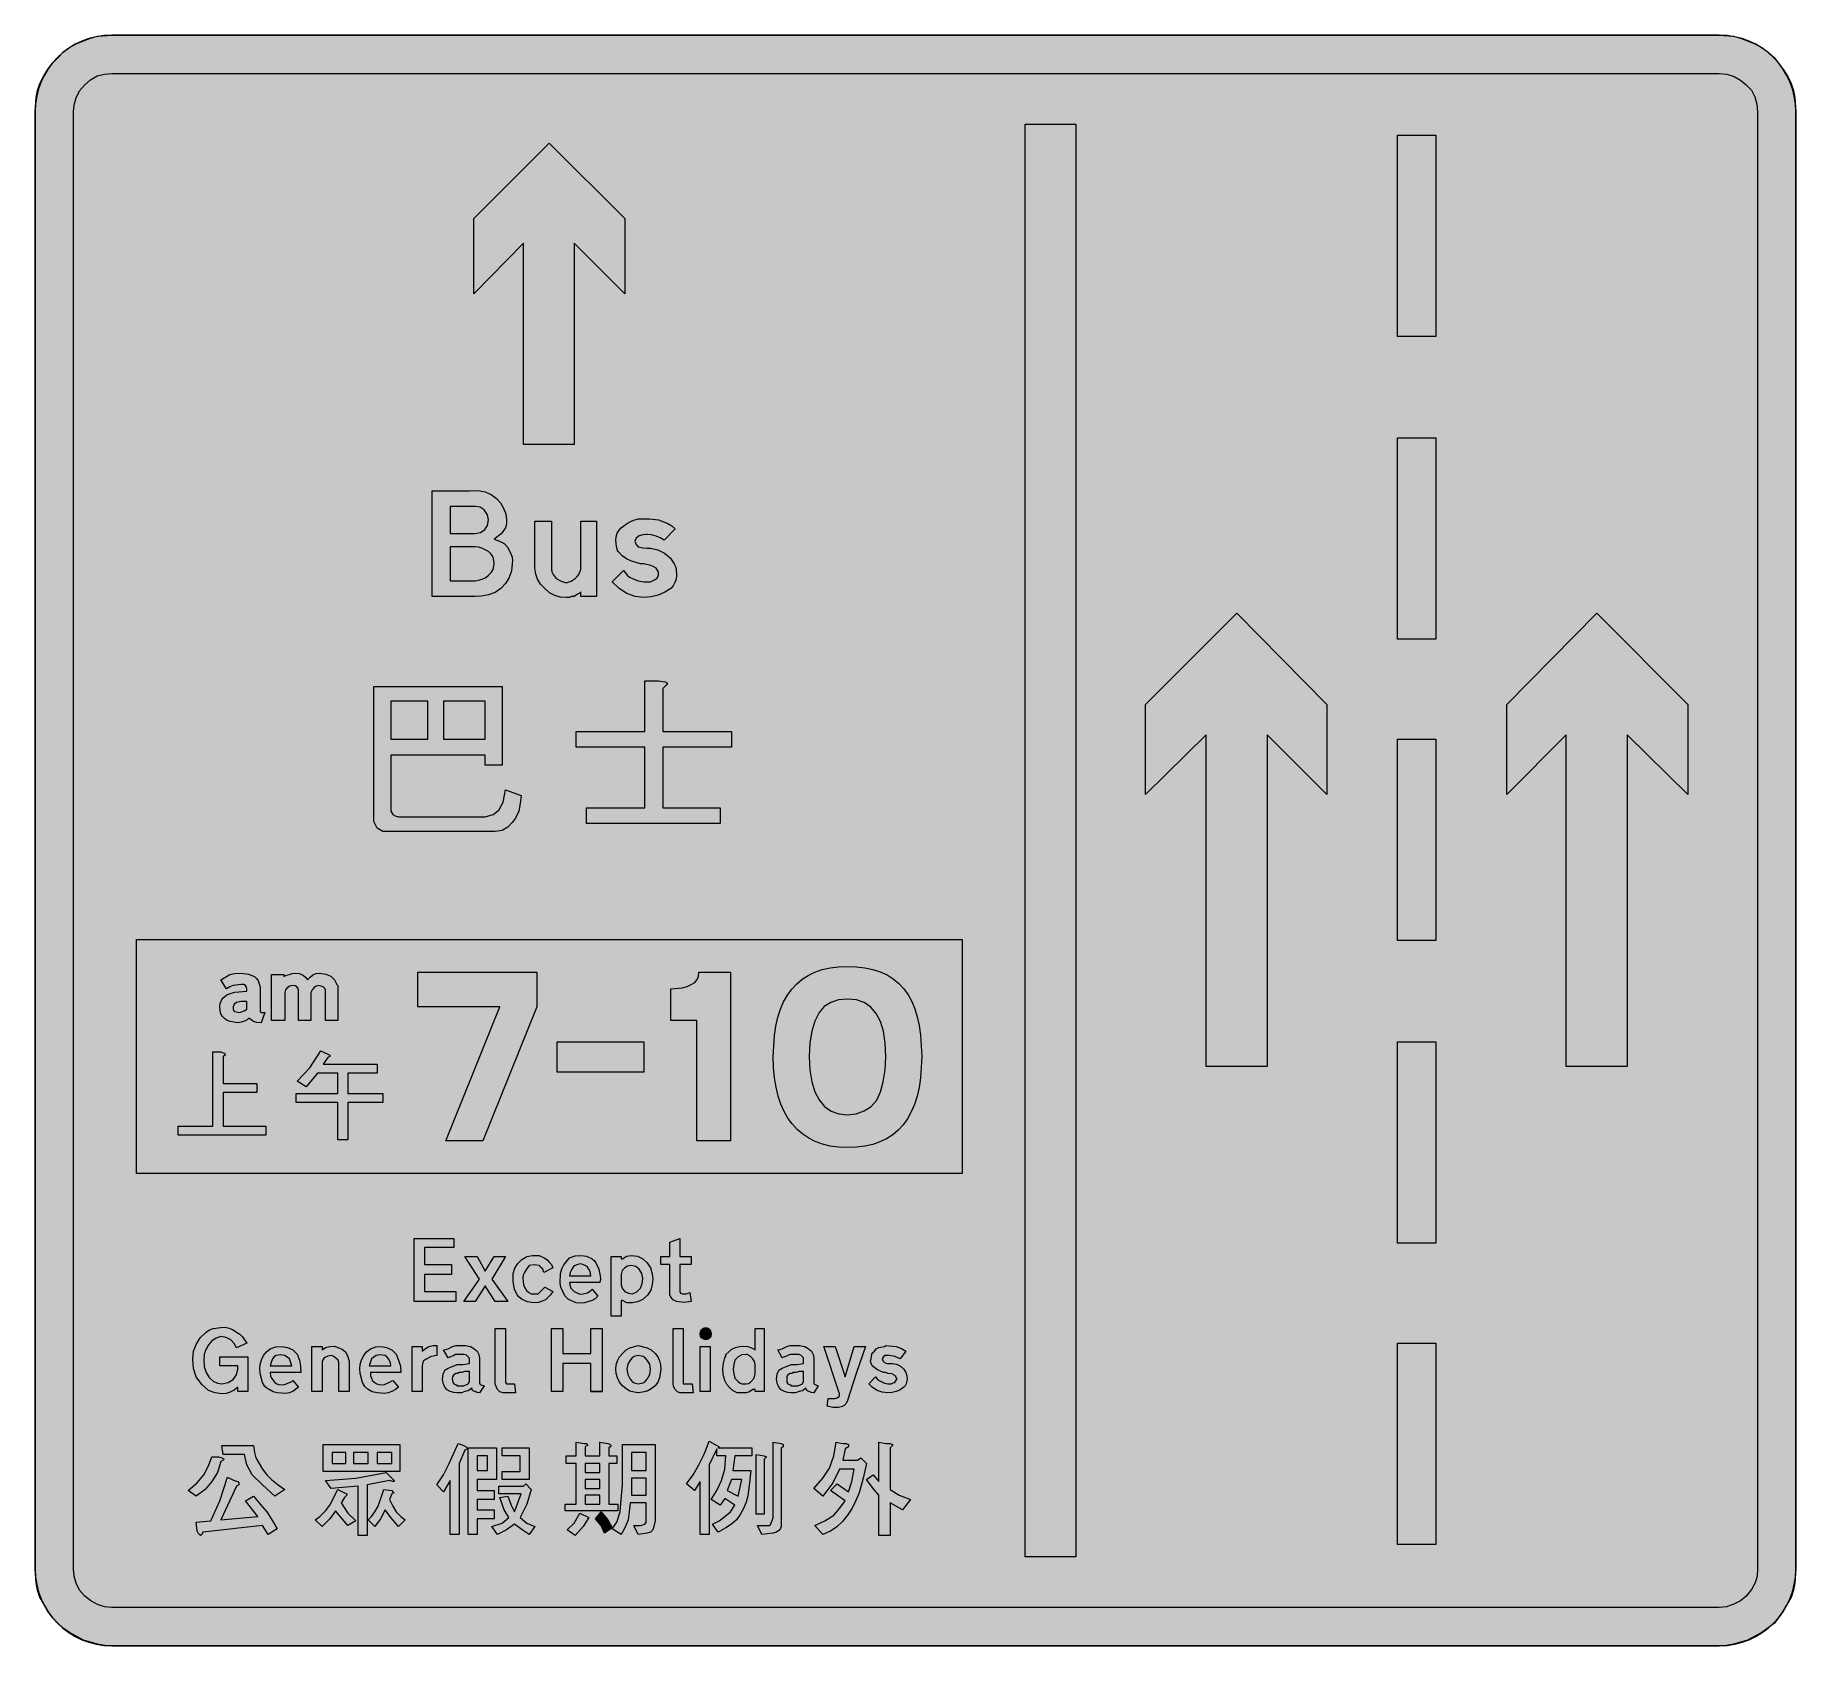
# Model space of a CAD drawing. Header units: metres. Extents: x 144 to 426, y 7 to 265.
import ezdxf

# ---------------------------------------------------------------- set-up
doc = ezdxf.new("R2010")
doc.units = ezdxf.units.M
for name, color, linetype, true_color in [('FILL_BLACK_000000', 7, 'Continuous', 0x000000), ('FILL_BLUE_0000FF', 7, 'Continuous', 0x0000ff), ('FILL_WHITE_FFFFFF', 7, 'Continuous', 0xffffff), ('STROKE_BLUE_0000FF', 7, 'Continuous', 0x0000ff), ('STROKE_WHITE_FFFFFF', 7, 'Continuous', 0xffffff)]:
    doc.layers.add(name, color=color, linetype=linetype, true_color=true_color)

msp = doc.modelspace()

# ---------------------------------------------------------------- hatches: boundary and pattern name
at = {"layer": 'FILL_BLACK_000000', "true_color": 0x000000}
h = msp.add_hatch(color=7, dxfattribs=at)
h.dxf.hatch_style = 1
h.paths.add_polyline_path([(285.24, 96.57), (284.92, 95.14), (284.5, 93.83), (283.99, 92.64), (283.39, 91.55), (282.69, 90.59), (281.9, 89.73), (281.02, 88.99), (280.04, 88.36), (278.98, 87.85), (277.82, 87.45), (276.56, 87.17), (275.22, 87), (273.78, 86.94), (272.35, 87), (271.01, 87.18), (269.77, 87.47), (268.63, 87.89), (267.58, 88.42), (266.62, 89.07), (265.75, 89.83), (264.96, 90.72), (264.26, 91.66), (263.65, 92.71), (263.12, 93.88), (262.69, 95.18), (262.35, 96.58), (262.1, 98.11), (261.95, 99.76), (261.9, 101.52), (262.09, 104.88), (262.32, 106.39), (262.64, 107.79), (263.06, 109.09), (263.57, 110.27), (264.17, 111.34), (264.87, 112.3), (265.66, 113.14), (266.54, 113.88), (267.52, 114.5), (268.58, 115.01), (269.74, 115.41), (271, 115.69), (272.34, 115.86), (273.78, 115.92), (275.22, 115.87), (276.58, 115.71), (277.85, 115.45), (279.02, 115.07), (280.11, 114.57), (281.1, 113.95), (281.99, 113.2), (282.78, 112.32), (283.47, 111.38), (284.07, 110.33), (284.56, 109.16), (284.96, 107.87), (285.27, 106.46), (285.49, 104.93), (285.66, 101.52), (285.47, 98.1), (285.24, 96.57)])
h.paths.add_polyline_path([(279.53, 105.54), (279.06, 107.11), (278.39, 108.41), (277.54, 109.41), (276.48, 110.13), (275.23, 110.56), (273.78, 110.7), (272.37, 110.57), (271.13, 110.16), (270.08, 109.49), (269.28, 108.54), (268.57, 107.19), (268.07, 105.57), (267.76, 103.68), (267.66, 101.52), (267.76, 99.36), (268.06, 97.48), (268.55, 95.87), (269.24, 94.55), (270.1, 93.51), (271.15, 92.76), (272.38, 92.31), (273.78, 92.16), (275.19, 92.32), (276.46, 92.79), (277.55, 93.53), (278.46, 94.5), (279.06, 95.85), (279.52, 97.47), (279.8, 99.36), (279.9, 101.52), (279.81, 103.67), (279.53, 105.54)], flags=16)
h = msp.add_hatch(color=7, dxfattribs=at)
h.dxf.hatch_style = 1
h.paths.add_polyline_path([(177.64, 112.59), (177.48, 112.86), (177.19, 113.02), (176.76, 113.04), (175.52, 112.88), (174.96, 112.66), (174.42, 112.32), (173.52, 113.76), (174.96, 114.66), (175.72, 114.82), (176.76, 114.84), (177.97, 114.71), (178.9, 114.3), (179.25, 114), (179.52, 113.63), (179.82, 112.68), (179.82, 108.9), (179.84, 108.72), (180, 108.54), (180.54, 108.54), (180, 106.92), (179.3, 106.94), (178.74, 107.1), (178.02, 107.64), (177.76, 107.38), (177.32, 107.15), (176.78, 106.98), (176.22, 106.92), (175.01, 107.09), (174.52, 107.29), (174.1, 107.57), (173.78, 107.93), (173.54, 108.36), (173.39, 108.87), (173.34, 109.44), (173.41, 110.01), (173.61, 110.52), (173.95, 110.95), (174.42, 111.31), (175.03, 111.59), (175.77, 111.79), (177.66, 111.96), (177.66, 112.32), (177.64, 112.59)])
h.paths.add_polyline_path([(175.68, 108.72), (176.58, 108.54), (177.25, 108.81), (177.66, 109.08), (177.66, 110.34), (176.71, 110.32), (176.04, 110.16), (175.63, 109.87), (175.5, 109.44), (175.5, 109.08), (175.68, 108.72)], flags=16)
h = msp.add_hatch(color=7, dxfattribs=at)
h.dxf.hatch_style = 1
h.paths.add_polyline_path([(188.78, 112.77), (188.42, 112.52), (188.12, 112.18), (187.92, 111.78), (187.92, 107.28), (185.94, 107.28), (185.94, 112.14), (185.88, 112.4), (185.69, 112.64), (185.41, 112.8), (185.04, 112.86), (184.54, 112.77), (184.14, 112.52), (183.88, 112.18), (183.78, 111.78), (183.78, 107.28), (181.62, 107.28), (181.62, 114.66), (183.6, 114.66), (183.6, 114.3), (184.05, 114.55), (184.5, 114.66), (184.95, 114.82), (185.4, 114.84), (186.04, 114.77), (186.59, 114.57), (187.05, 114.23), (187.38, 113.76), (187.79, 114.23), (188.24, 114.57), (188.75, 114.77), (189.36, 114.84), (190.34, 114.71), (191.12, 114.35), (191.69, 113.78), (192.06, 113.04), (192.24, 112.86), (192.24, 107.28), (190.26, 107.28), (190.26, 112.14), (190.15, 112.41), (189.9, 112.68), (189.18, 112.86), (188.78, 112.77)])
h = msp.add_hatch(color=7, dxfattribs=at)
h.dxf.hatch_style = 1
h.paths.add_polyline_path([(218.16, 109.44), (205.02, 109.44), (205.02, 115.02), (224.1, 115.02), (224.1, 109.44), (215.46, 88.02), (209.52, 88.02), (218.16, 109.44)])
h = msp.add_hatch(color=7, dxfattribs=at)
h.dxf.hatch_style = 1
h.paths.add_polyline_path([(255.06, 88.02), (249.66, 88.02), (249.66, 107.28), (245.52, 107.28), (245.52, 112.32), (247.41, 112.48), (248.15, 112.7), (248.76, 113.04), (249.34, 113.37), (249.73, 113.83), (249.95, 114.38), (250.02, 115.02), (255.06, 115.02), (255.06, 88.02)])
h = msp.add_hatch(color=7, dxfattribs=at)
h.dxf.hatch_style = 1
h.paths.add_polyline_path([(174.06, 102.06), (174.24, 101.88), (174.24, 101.7), (173.88, 101.52), (173.88, 97.2), (179.28, 97.2), (179.28, 95.76), (173.88, 95.76), (173.88, 90.36), (180.72, 90.36), (180.72, 88.92), (166.68, 88.92), (166.68, 90.36), (172.26, 90.36), (172.26, 102.24), (173.52, 102.24), (174.06, 102.06)])
h = msp.add_hatch(color=7, dxfattribs=at)
h.dxf.hatch_style = 1
h.paths.add_polyline_path([(187.74, 99.72), (189.54, 102.42), (190.98, 101.7), (190.98, 101.52), (190.62, 101.34), (189.9, 100.26), (198.54, 100.26), (198.54, 98.82), (193.86, 98.82), (193.86, 95.58), (199.44, 95.58), (199.44, 94.14), (193.86, 94.14), (193.86, 88.2), (192.24, 88.2), (192.24, 94.14), (185.58, 94.14), (185.58, 95.58), (192.24, 95.58), (192.24, 98.82), (189, 98.82), (187.2, 96.66), (185.76, 97.56), (187.74, 99.72)])
h = msp.add_hatch(color=7, dxfattribs=at)
h.dxf.hatch_style = 1
h.paths.add_polyline_path([(241.2, 103.86), (241.2, 99), (227.34, 99), (227.34, 103.86), (241.2, 103.86)])
at = {"layer": 'FILL_BLUE_0000FF', "true_color": 0x0000ff}
h = msp.add_hatch(color=7, dxfattribs=at)
h.dxf.hatch_style = 1
h.paths.add_polyline_path([(419.4, 19.44), (419.36, 18.36), (419.04, 17.28), (418.46, 16.2), (417.6, 15.12), (416.68, 14.42), (415.62, 13.86), (414.45, 13.46), (413.28, 13.32), (156.06, 13.32), (154.88, 13.45), (153.77, 13.82), (152.72, 14.38), (151.74, 15.12), (150.93, 16.12), (150.37, 17.21), (150.04, 18.33), (149.94, 19.44), (149.94, 252.72), (150.04, 253.83), (150.37, 254.95), (150.93, 256.04), (151.74, 257.04), (152.66, 257.83), (153.72, 258.48), (154.89, 258.73), (156.06, 258.84), (413.28, 258.84), (414.49, 258.71), (415.64, 258.35), (416.7, 257.78), (417.6, 257.04), (418.41, 256.14), (418.97, 255.08), (419.3, 253.93), (419.4, 252.72), (419.4, 19.44)])
at = {"layer": 'FILL_WHITE_FFFFFF', "true_color": 0xffffff}
h = msp.add_hatch(color=7, dxfattribs=at)
h.dxf.hatch_style = 1
h.paths.add_polyline_path([(156.06, 7.2), (154.95, 7.26), (153.81, 7.45), (151.56, 8.1), (149.29, 9.32), (148.29, 10.02), (147.42, 10.8), (146.54, 11.78), (145.78, 12.8), (144.54, 14.94), (144.2, 16.12), (143.98, 17.26), (143.82, 19.44), (143.82, 252.72), (143.98, 254.97), (144.2, 256.11), (144.54, 257.22), (145.12, 258.37), (145.78, 259.43), (146.54, 260.41), (147.42, 261.36), (148.29, 262.24), (149.29, 262.98), (150.38, 263.59), (151.56, 264.06), (152.67, 264.5), (153.81, 264.78), (156.06, 264.96), (413.28, 264.96), (415.53, 264.78), (416.67, 264.5), (417.78, 264.06), (418.96, 263.59), (420.07, 262.98), (421.12, 262.24), (422.1, 261.36), (423.58, 259.43), (424.23, 258.37), (424.8, 257.22), (425.14, 256.11), (425.36, 254.97), (425.52, 252.72), (425.52, 19.44), (425.36, 17.26), (425.14, 16.12), (424.8, 14.94), (423.58, 12.8), (422.1, 10.8), (420.07, 9.32), (417.78, 8.1), (415.53, 7.45), (414.39, 7.26), (413.28, 7.2), (156.06, 7.2)])
h = msp.add_hatch(color=7, dxfattribs=at)
h.dxf.hatch_style = 1
h.paths.add_polyline_path([(310.32, 250.74), (310.32, 21.42), (302.22, 21.42), (302.22, 250.74), (310.32, 250.74)])
h = msp.add_hatch(color=7, dxfattribs=at)
h.dxf.hatch_style = 1
h.paths.add_polyline_path([(367.92, 248.94), (367.92, 216.72), (361.8, 216.72), (361.8, 248.94), (367.92, 248.94)])
h = msp.add_hatch(color=7, dxfattribs=at)
h.dxf.hatch_style = 1
h.paths.add_polyline_path([(238.14, 235.62), (238.14, 223.56), (230.04, 231.66), (230.04, 199.44), (221.94, 199.44), (221.94, 231.66), (214.02, 223.56), (214.02, 235.62), (226.08, 247.68), (238.14, 235.62)])
h = msp.add_hatch(color=7, dxfattribs=at)
h.dxf.hatch_style = 1
h.paths.add_polyline_path([(367.92, 200.52), (367.92, 168.3), (361.8, 168.3), (361.8, 200.52), (367.92, 200.52)])
h = msp.add_hatch(color=7, dxfattribs=at)
h.dxf.hatch_style = 1
h.paths.add_polyline_path([(219.41, 183.05), (219.78, 182.34), (220.16, 181.42), (220.21, 180.9), (220.14, 180.36), (220.01, 179.26), (219.65, 178.18), (219.08, 177.2), (218.34, 176.4), (217.41, 175.75), (216.34, 175.37), (215.23, 175.19), (214.2, 175.14), (207.36, 175.14), (207.36, 192.06), (213.3, 192.06), (214.66, 192.09), (215.8, 191.9), (216.77, 191.48), (217.62, 190.8), (218.25, 190.14), (218.77, 189.29), (219.11, 188.34), (219.24, 187.38), (219.22, 186.68), (219.06, 186.12), (218.36, 185.15), (217.26, 184.32), (218.13, 184.01), (218.86, 183.6), (219.41, 183.05)])
h.paths.add_polyline_path([(215.75, 185.83), (216.2, 186.51), (216.36, 187.38), (216.2, 188.19), (215.64, 189), (214.99, 189.41), (214.2, 189.54), (210.24, 189.54), (210.24, 185.22), (214.2, 185.22), (215.07, 185.38), (215.75, 185.83)], flags=16)
h.paths.add_polyline_path([(215.35, 177.91), (215.9, 178.19), (216.36, 178.56), (216.8, 178.99), (217.08, 179.46), (217.26, 180.36), (217.22, 180.9), (217.08, 181.42), (216.8, 181.9), (216.36, 182.34), (215.28, 182.88), (214.74, 183.04), (214.2, 183.06), (210.24, 183.06), (210.24, 177.66), (214.2, 177.66), (214.77, 177.72), (215.35, 177.91)], flags=16)
h = msp.add_hatch(color=7, dxfattribs=at)
h.dxf.hatch_style = 1
h.paths.add_polyline_path([(227.84, 175.03), (226.94, 175.28), (226.1, 175.72), (225.36, 176.4), (224.68, 177.11), (224.21, 177.89), (223.92, 178.73), (223.74, 179.64), (223.74, 187.2), (226.44, 187.2), (226.44, 179.46), (226.5, 179.06), (226.67, 178.67), (227.16, 178.02), (227.97, 177.59), (228.78, 177.3), (229.57, 177.59), (230.22, 178.02), (230.56, 178.32), (230.81, 178.67), (231.12, 179.46), (231.12, 187.2), (233.64, 187.2), (233.64, 175.14), (231.12, 175.14), (231.12, 175.86), (230.85, 175.61), (230.58, 175.5), (230.04, 175.14), (229.61, 175.12), (229.32, 174.96), (229.14, 174.96), (228.96, 174.96), (228.78, 174.96), (227.84, 175.03)])
h = msp.add_hatch(color=7, dxfattribs=at)
h.dxf.hatch_style = 1
h.paths.add_polyline_path([(241.74, 182.88), (242.28, 182.88), (243.45, 182.61), (244.51, 182.09), (245.39, 181.34), (246.06, 180.36), (246.27, 179.93), (246.38, 179.46), (246.42, 178.56), (246.36, 177.92), (246.17, 177.35), (245.89, 176.84), (245.52, 176.4), (244.54, 175.8), (243.5, 175.34), (242.38, 175.06), (241.2, 174.96), (239.83, 175.13), (238.48, 175.61), (237.23, 176.4), (236.16, 177.48), (237.96, 179.28), (238.55, 178.52), (238.92, 178.22), (239.4, 178.02), (240.3, 177.62), (241.2, 177.48), (242.28, 177.48), (243, 177.84), (243.34, 178.07), (243.54, 178.56), (243.54, 179.1), (243.18, 179.64), (242.82, 179.88), (242.33, 180.07), (241.2, 180.36), (240.66, 180.38), (240.12, 180.54), (239.21, 180.77), (238.41, 181.15), (237.74, 181.63), (237.24, 182.16), (237.13, 182.27), (237.06, 182.34), (236.81, 183.11), (236.7, 184.14), (236.76, 184.7), (236.95, 185.27), (237.23, 185.76), (237.6, 186.12), (238.2, 186.62), (238.88, 187.04), (239.6, 187.36), (240.3, 187.56), (240.66, 187.56), (242.1, 187.54), (243.54, 187.38), (245.03, 186.8), (245.67, 186.42), (246.24, 185.94), (244.44, 184.14), (243.84, 184.51), (243.16, 184.79), (242.44, 184.98), (241.74, 185.04), (241.56, 185.04), (241.02, 185.02), (240.48, 184.86), (239.99, 184.48), (239.76, 183.96), (239.96, 183.44), (240.3, 183.06), (241.02, 182.9), (241.74, 182.88)])
h = msp.add_hatch(color=7, dxfattribs=at)
h.dxf.hatch_style = 1
h.paths.add_polyline_path([(350.46, 143.46), (340.92, 153), (340.92, 99.9), (331.2, 99.9), (331.2, 153), (321.48, 143.46), (321.48, 157.86), (336.06, 172.44), (350.46, 157.86), (350.46, 143.46)])
h = msp.add_hatch(color=7, dxfattribs=at)
h.dxf.hatch_style = 1
h.paths.add_polyline_path([(408.24, 143.46), (398.52, 153), (398.52, 99.9), (388.8, 99.9), (388.8, 153), (379.26, 143.46), (379.26, 157.86), (393.66, 172.44), (408.24, 157.86), (408.24, 143.46)])
h = msp.add_hatch(color=7, dxfattribs=at)
h.dxf.hatch_style = 1
h.paths.add_polyline_path([(215.82, 148.14), (215.82, 149.76), (200.7, 149.76), (200.7, 140.76), (201.06, 140.22), (201.42, 140.04), (201.96, 139.86), (215.82, 139.86), (217.08, 140.22), (217.98, 140.94), (218.7, 142.2), (219.06, 144.18), (221.58, 143.28), (221.4, 142.02), (221.22, 140.76), (220.68, 139.68), (220.14, 138.96), (219.42, 138.24), (218.52, 137.7), (217.44, 137.52), (199.44, 137.52), (198.54, 138.06), (198, 139.14), (198, 160.74), (218.52, 160.74), (218.52, 148.14), (215.82, 148.14)])
h.paths.add_polyline_path([(200.7, 158.4), (200.7, 152.28), (206.64, 152.28), (206.64, 158.4), (200.7, 158.4)], flags=16)
h.paths.add_polyline_path([(215.82, 158.4), (209.16, 158.4), (209.16, 152.28), (215.82, 152.28), (215.82, 158.4)], flags=16)
h = msp.add_hatch(color=7, dxfattribs=at)
h.dxf.hatch_style = 1
h.paths.add_polyline_path([(244.62, 161.46), (244.98, 161.28), (244.8, 160.92), (244.26, 160.38), (244.26, 153.54), (255.24, 153.54), (255.24, 151.02), (244.26, 151.02), (244.26, 141.3), (253.44, 141.3), (253.44, 138.78), (232.02, 138.78), (232.02, 141.3), (241.38, 141.3), (241.38, 151.02), (230.4, 151.02), (230.4, 153.54), (241.38, 153.54), (241.38, 161.64), (243.54, 161.64), (244.62, 161.46)])
h = msp.add_hatch(color=7, dxfattribs=at)
h.dxf.hatch_style = 1
h.paths.add_polyline_path([(367.92, 152.28), (367.92, 120.06), (361.8, 120.06), (361.8, 152.28), (367.92, 152.28)])
h = msp.add_hatch(color=7, dxfattribs=at)
h.dxf.hatch_style = 1
h.paths.add_polyline_path([(292.14, 120.24), (292.14, 82.8), (160.02, 82.8), (160.02, 120.24), (292.14, 120.24)])
h = msp.add_hatch(color=7, dxfattribs=at)
h.dxf.hatch_style = 1
h.paths.add_polyline_path([(367.92, 103.86), (367.92, 71.64), (361.8, 71.64), (361.8, 103.86), (367.92, 103.86)])
h = msp.add_hatch(color=7, dxfattribs=at)
h.dxf.hatch_style = 1
h.paths.add_polyline_path([(204.48, 72.36), (210.78, 72.36), (210.78, 70.92), (206.1, 70.92), (206.1, 68.22), (210.42, 68.22), (210.42, 66.6), (206.1, 66.6), (206.1, 63.9), (211.14, 63.9), (211.14, 62.28), (204.48, 62.28), (204.48, 72.36)])
h = msp.add_hatch(color=7, dxfattribs=at)
h.dxf.hatch_style = 1
h.paths.add_polyline_path([(247.07, 63.65), (247.32, 63.54), (248.04, 63.54), (248.58, 63.72), (248.76, 62.28), (247.59, 62.15), (246.42, 62.28), (245.9, 62.57), (245.52, 63), (245.36, 63.36), (245.34, 63.72), (245.34, 68.22), (243.9, 68.22), (243.9, 69.48), (245.34, 69.48), (245.34, 71.82), (246.96, 72.36), (246.96, 69.48), (248.76, 69.48), (248.76, 68.22), (246.96, 68.22), (246.96, 63.9), (247.07, 63.65)])
h = msp.add_hatch(color=7, dxfattribs=at)
h.dxf.hatch_style = 1
h.paths.add_polyline_path([(215.82, 64.8), (214.2, 62.28), (212.4, 62.28), (214.92, 65.88), (212.58, 69.48), (214.56, 69.48), (215.82, 67.14), (217.26, 69.48), (219.06, 69.48), (216.9, 65.88), (219.42, 62.28), (217.44, 62.28), (215.82, 64.8)])
h = msp.add_hatch(color=7, dxfattribs=at)
h.dxf.hatch_style = 1
h.paths.add_polyline_path([(224.28, 63.54), (224.82, 64.08), (225.36, 64.62), (226.62, 63.9), (226.26, 63.36), (225.72, 62.82), (225.45, 62.57), (225.18, 62.46), (224.37, 62.15), (223.56, 62.1), (222.59, 62.24), (221.76, 62.64), (221.28, 62.97), (220.93, 63.38), (220.5, 64.26), (220.28, 65.52), (220.32, 66.78), (220.55, 67.66), (221.04, 68.4), (221.69, 69.01), (222.48, 69.48), (223.4, 69.64), (224.46, 69.66), (225.34, 69.26), (225.75, 68.95), (226.08, 68.58), (226.44, 68.22), (226.62, 67.68), (225.18, 66.96), (225.05, 67.48), (224.64, 67.86), (224.55, 68.02), (224.46, 68.04), (223.65, 68.18), (222.84, 68.04), (222.41, 67.5), (222.12, 66.96), (221.91, 66.52), (221.83, 66.04), (221.94, 64.98), (222.14, 64.48), (222.44, 64.06), (222.8, 63.74), (223.2, 63.54), (224.28, 63.54)])
h = msp.add_hatch(color=7, dxfattribs=at)
h.dxf.hatch_style = 1
h.paths.add_polyline_path([(228.55, 63.2), (228.24, 63.9), (227.93, 64.58), (227.79, 65.27), (227.88, 66.78), (228.08, 67.53), (228.4, 68.18), (229.32, 69.3), (230.19, 69.6), (231.12, 69.68), (232.05, 69.53), (232.92, 69.12), (233.29, 68.79), (233.59, 68.38), (234, 67.5), (234.22, 66.42), (234.25, 65.88), (234.18, 65.34), (229.32, 65.34), (229.34, 64.96), (229.5, 64.44), (230.04, 63.9), (230.83, 63.52), (231.18, 63.47), (231.48, 63.54), (232.18, 63.68), (232.74, 64.08), (232.92, 64.26), (233.82, 63.18), (233.44, 62.75), (232.92, 62.46), (231.73, 62.08), (231.07, 62.03), (230.4, 62.1), (229.14, 62.64), (228.55, 63.2)])
h.paths.add_polyline_path([(232.63, 67.1), (232.38, 67.5), (232.11, 67.91), (231.84, 68.04), (231.43, 68.24), (231.03, 68.31), (230.62, 68.24), (230.22, 68.04), (229.95, 67.91), (229.68, 67.5), (229.43, 66.96), (229.32, 66.42), (232.74, 66.42), (232.63, 67.1)], flags=16)
h = msp.add_hatch(color=7, dxfattribs=at)
h.dxf.hatch_style = 1
h.paths.add_polyline_path([(240.19, 69.53), (241.02, 69.12), (241.72, 68.47), (242.28, 67.68), (242.53, 66.71), (242.64, 65.88), (242.56, 65.02), (242.3, 64.13), (241.8, 63.3), (241.02, 62.64), (240.21, 62.24), (239.4, 62.1), (238.5, 62.1), (237.78, 62.46), (237.67, 62.46), (237.6, 62.46), (237.6, 59.94), (235.98, 59.94), (235.98, 69.48), (237.6, 69.48), (237.6, 69.12), (237.71, 69.12), (237.78, 69.12), (238.43, 69.53), (239.22, 69.66), (240.19, 69.53)])
h.paths.add_polyline_path([(237.6, 66.6), (237.6, 64.98), (237.66, 64.61), (237.8, 64.31), (238.14, 63.9), (238.77, 63.65), (239.4, 63.54), (240.1, 63.86), (240.66, 64.44), (240.96, 65.17), (241.04, 65.97), (240.89, 66.77), (240.48, 67.5), (239.92, 67.91), (239.22, 68.04), (238.61, 67.93), (238.14, 67.68), (237.74, 67.28), (237.6, 66.6)], flags=16)
h = msp.add_hatch(color=7, dxfattribs=at)
h.dxf.hatch_style = 1
h.paths.add_polyline_path([(175.03, 47.79), (174.37, 47.59), (173.7, 47.52), (172.62, 47.66), (171.54, 48.06), (170.48, 49.01), (169.56, 50.22), (169.16, 51.59), (169.02, 53.1), (169.16, 54.34), (169.56, 55.44), (170.24, 56.5), (171.18, 57.42), (171.72, 57.76), (172.28, 57.98), (173.52, 58.14), (174.19, 58.18), (174.85, 58.05), (175.47, 57.79), (176.04, 57.42), (176.55, 57.09), (176.99, 56.66), (177.66, 55.62), (176.04, 54.9), (175.67, 55.56), (175.12, 56.14), (174.39, 56.55), (173.52, 56.7), (172.75, 56.44), (172.08, 55.98), (171.55, 55.38), (171.18, 54.72), (170.88, 53.85), (170.78, 52.9), (170.88, 51.91), (171.18, 50.94), (171.68, 50.13), (172.31, 49.57), (173, 49.24), (173.7, 49.14), (174.7, 49.33), (175.5, 49.84), (176.03, 50.58), (176.22, 51.48), (176.22, 52.02), (173.34, 52.02), (173.34, 53.46), (177.84, 53.46), (177.84, 47.88), (176.22, 47.88), (176.22, 48.6), (175.65, 48.13), (175.03, 47.79)])
h = msp.add_hatch(color=7, dxfattribs=at)
h.dxf.hatch_style = 1
h.paths.add_polyline_path([(219.06, 57.96), (219.06, 49.5), (219.06, 49.39), (219.06, 49.32), (219.24, 49.14), (219.35, 49.14), (219.42, 49.14), (219.96, 49.14), (220.5, 49.14), (220.68, 47.7), (218.7, 47.7), (218.18, 47.84), (217.8, 48.24), (217.55, 48.69), (217.44, 49.14), (217.44, 57.96), (219.06, 57.96)])
h = msp.add_hatch(color=7, dxfattribs=at)
h.dxf.hatch_style = 1
h.paths.add_polyline_path([(232.74, 52.38), (228.24, 52.38), (228.24, 47.88), (226.44, 47.88), (226.44, 57.96), (228.24, 57.96), (228.24, 54), (232.74, 54), (232.74, 57.96), (234.54, 57.96), (234.54, 47.88), (232.74, 47.88), (232.74, 52.38)])
h = msp.add_hatch(color=7, dxfattribs=at)
h.dxf.hatch_style = 1
h.paths.add_polyline_path([(247.5, 57.96), (247.5, 49.5), (247.5, 49.39), (247.5, 49.32), (247.5, 49.14), (247.68, 49.14), (247.86, 49.14), (248.4, 49.14), (248.94, 49.14), (249.12, 47.7), (246.96, 47.7), (246.6, 47.84), (246.24, 48.24), (245.93, 48.69), (245.88, 49.14), (245.88, 57.96), (247.5, 57.96)])
h = msp.add_hatch(color=7, dxfattribs=at)
h.dxf.hatch_style = 1
h.paths.add_polyline_path([(251.94, 56.77), (251.75, 56.48), (251.47, 56.25), (251.1, 56.16), (250.73, 56.25), (250.45, 56.48), (250.26, 56.77), (250.2, 57.06), (250.26, 57.46), (250.45, 57.8), (250.73, 58.05), (251.1, 58.14), (251.47, 58.05), (251.75, 57.8), (251.94, 57.46), (252, 57.06), (251.94, 56.77)])
h = msp.add_hatch(color=7, dxfattribs=at)
h.dxf.hatch_style = 1
h.paths.add_polyline_path([(257.58, 47.7), (257.04, 47.7), (256.14, 47.7), (255.5, 48.03), (254.95, 48.49), (254.49, 49.04), (254.16, 49.68), (253.88, 50.62), (253.82, 51.55), (253.93, 52.44), (254.16, 53.28), (254.32, 53.55), (254.34, 53.82), (255.28, 54.65), (255.86, 54.96), (256.5, 55.08), (257.17, 55.15), (257.83, 55.08), (258.45, 54.88), (259.02, 54.54), (259.02, 57.96), (260.46, 57.96), (260.46, 47.88), (259.02, 47.88), (259.02, 48.06), (259.02, 48.24), (258.66, 48.24), (258.12, 47.84), (257.58, 47.7)])
h.paths.add_polyline_path([(258.28, 49.39), (258.84, 50.04), (259.02, 50.76), (259.02, 52.2), (258.91, 52.72), (258.66, 53.1), (258.21, 53.53), (257.76, 53.82), (257.58, 53.82), (256.88, 53.78), (256.32, 53.46), (255.78, 52.92), (255.58, 52.22), (255.51, 51.48), (255.58, 50.74), (255.78, 50.04), (256.32, 49.5), (256.59, 49.25), (256.86, 49.14), (257.58, 49.14), (257.95, 49.2), (258.28, 49.39)], flags=16)
h = msp.add_hatch(color=7, dxfattribs=at)
h.dxf.hatch_style = 1
h.paths.add_polyline_path([(181.26, 48.24), (180.89, 48.43), (180.58, 48.71), (180.18, 49.32), (179.8, 50.76), (179.75, 51.5), (179.82, 52.2), (180.02, 52.97), (180.36, 53.66), (180.83, 54.25), (181.44, 54.72), (182.31, 55.02), (183.24, 55.1), (184.17, 54.95), (185.04, 54.54), (185.71, 53.87), (186.12, 52.92), (186.28, 51.93), (186.3, 50.94), (181.44, 50.94), (181.46, 50.42), (181.62, 50.04), (182.16, 49.32), (182.46, 49.11), (182.81, 49.01), (183.6, 48.96), (184.86, 49.5), (185.04, 49.68), (185.94, 48.6), (185.04, 47.88), (184.47, 47.67), (183.85, 47.59), (182.52, 47.7), (181.89, 47.84), (181.26, 48.24)])
h.paths.add_polyline_path([(184.5, 53.1), (183.78, 53.64), (183.13, 53.78), (182.34, 53.64), (182, 53.37), (181.8, 53.1), (181.55, 52.56), (181.44, 52.02), (184.86, 52.02), (184.5, 53.1)], flags=16)
h = msp.add_hatch(color=7, dxfattribs=at)
h.dxf.hatch_style = 1
h.paths.add_polyline_path([(190.62, 53.53), (190.08, 53.28), (189.76, 52.74), (189.72, 52.2), (189.72, 47.88), (188.1, 47.88), (188.1, 55.08), (189.72, 55.08), (189.72, 54.54), (190.28, 54.95), (190.98, 55.08), (191.7, 55.13), (192.42, 54.9), (192.96, 54.68), (193.5, 54.18), (193.84, 53.46), (194.04, 52.74), (194.04, 47.88), (192.42, 47.88), (192.42, 52.56), (192.28, 52.92), (191.88, 53.28), (191.52, 53.53), (191.16, 53.64), (190.62, 53.53)])
h = msp.add_hatch(color=7, dxfattribs=at)
h.dxf.hatch_style = 1
h.paths.add_polyline_path([(197.1, 48.24), (196.58, 48.71), (196.2, 49.32), (195.82, 50.76), (195.77, 51.5), (195.84, 52.2), (196.04, 52.97), (196.38, 53.66), (196.85, 54.25), (197.46, 54.72), (198.3, 55.02), (199.17, 55.1), (200.04, 54.95), (200.88, 54.54), (201.56, 53.87), (201.96, 52.92), (202.28, 51.93), (202.32, 50.94), (197.46, 50.94), (197.48, 50.42), (197.64, 50.04), (197.78, 49.61), (198.18, 49.32), (198.48, 49.11), (198.83, 49.01), (199.62, 48.96), (200.7, 49.5), (201.06, 49.68), (201.96, 48.6), (201.49, 48.24), (200.88, 47.88), (200.31, 47.67), (199.71, 47.59), (198.54, 47.7), (197.75, 47.84), (197.1, 48.24)])
h.paths.add_polyline_path([(200.66, 52.56), (200.34, 53.1), (200.14, 53.37), (199.8, 53.64), (199.01, 53.78), (198.36, 53.64), (197.64, 53.1), (197.28, 52.02), (200.7, 52.02), (200.66, 52.56)], flags=16)
h = msp.add_hatch(color=7, dxfattribs=at)
h.dxf.hatch_style = 1
h.paths.add_polyline_path([(206.28, 54.79), (206.82, 55.08), (207.52, 55.24), (208.08, 55.26), (208.08, 53.64), (207.2, 53.51), (206.46, 53.1), (206.19, 52.99), (205.92, 52.74), (205.74, 52.02), (205.74, 47.88), (204.12, 47.88), (204.12, 55.08), (205.74, 55.08), (205.74, 54.36), (206.28, 54.79)])
h = msp.add_hatch(color=7, dxfattribs=at)
h.dxf.hatch_style = 1
h.paths.add_polyline_path([(210.6, 55.08), (211.16, 55.24), (211.86, 55.26), (212.67, 55.24), (213.48, 55.08), (214.02, 54.79), (214.56, 54.36), (214.81, 53.82), (214.92, 53.28), (214.92, 51.84), (214.92, 49.5), (214.92, 49.14), (215.08, 49.05), (215.1, 48.96), (215.64, 48.78), (214.92, 47.7), (214.49, 47.72), (214.2, 47.88), (213.96, 47.94), (213.8, 48.08), (213.66, 48.42), (213.12, 48.02), (212.58, 47.88), (212.02, 47.66), (211.32, 47.7), (210.78, 47.72), (210.24, 47.88), (209.72, 48.17), (209.34, 48.6), (209.09, 49.23), (208.98, 49.86), (209.09, 50.65), (209.34, 51.3), (209.88, 51.64), (210.42, 51.84), (211.32, 52.2), (212.22, 52.2), (213.3, 52.38), (213.3, 52.74), (213.3, 53.1), (213.28, 53.28), (213.12, 53.46), (212.83, 53.71), (212.4, 53.82), (211.5, 53.82), (211.07, 53.8), (210.78, 53.64), (209.88, 53.28), (209.16, 54.54), (209.88, 54.72), (210.6, 55.08)])
h.paths.add_polyline_path([(213.12, 49.14), (213.3, 49.5), (213.3, 49.86), (213.3, 51.12), (212.58, 51.12), (212.06, 50.96), (211.68, 50.94), (211.41, 50.78), (211.14, 50.76), (210.74, 50.49), (210.6, 50.22), (210.53, 49.95), (210.6, 49.68), (210.62, 49.41), (210.78, 49.14), (211.14, 48.96), (211.23, 48.94), (211.32, 48.78), (212.4, 48.78), (213.12, 49.14)], flags=16)
h = msp.add_hatch(color=7, dxfattribs=at)
h.dxf.hatch_style = 1
h.paths.add_polyline_path([(236.97, 52.81), (237.31, 53.43), (237.78, 54), (238.35, 54.55), (238.97, 54.9), (240.3, 55.26), (241.72, 54.9), (242.4, 54.55), (243, 54), (243.44, 53.43), (243.72, 52.81), (243.86, 52.15), (243.9, 51.48), (243.72, 50.06), (243.44, 49.38), (243, 48.78), (242.4, 48.31), (241.72, 47.97), (241, 47.77), (240.3, 47.7), (239.63, 47.77), (238.97, 47.97), (238.35, 48.31), (237.78, 48.78), (237.31, 49.38), (236.97, 50.06), (236.77, 50.78), (236.7, 51.48), (236.77, 52.15), (236.97, 52.81)])
h.paths.add_polyline_path([(239.34, 53.26), (239.04, 52.92), (238.63, 52.27), (238.5, 51.48), (238.63, 50.6), (239.04, 49.86), (239.34, 49.52), (239.67, 49.3), (240.3, 49.14), (241.09, 49.3), (241.44, 49.52), (241.74, 49.86), (242.14, 50.6), (242.28, 51.48), (242.14, 52.27), (241.74, 52.92), (241.44, 53.26), (241.09, 53.48), (240.3, 53.64), (239.67, 53.48), (239.34, 53.26)], flags=16)
h = msp.add_hatch(color=7, dxfattribs=at)
h.dxf.hatch_style = 1
h.paths.add_polyline_path([(251.82, 55.08), (251.82, 47.88), (250.2, 47.88), (250.2, 55.08), (251.82, 55.08)])
h = msp.add_hatch(color=7, dxfattribs=at)
h.dxf.hatch_style = 1
h.paths.add_polyline_path([(264.06, 55.08), (264.62, 55.24), (265.32, 55.26), (266.13, 55.24), (266.94, 55.08), (267.48, 54.79), (268.02, 54.36), (268.27, 53.82), (268.38, 53.28), (268.38, 51.84), (268.38, 49.5), (268.38, 49.14), (268.74, 48.96), (269.1, 48.78), (268.38, 47.7), (267.95, 47.72), (267.66, 47.88), (267.42, 47.94), (267.26, 48.08), (267.12, 48.42), (266.58, 48.02), (266.04, 47.88), (265.48, 47.66), (264.78, 47.7), (264.24, 47.72), (263.7, 47.88), (263.18, 48.17), (262.8, 48.6), (262.55, 49.23), (262.44, 49.86), (262.55, 50.65), (262.8, 51.3), (263.34, 51.64), (263.88, 51.84), (264.78, 52.2), (265.68, 52.2), (266.76, 52.38), (266.76, 52.74), (266.76, 53.1), (266.74, 53.28), (266.58, 53.46), (266.31, 53.71), (266.04, 53.82), (264.96, 53.82), (264.6, 53.82), (264.24, 53.64), (263.34, 53.28), (262.62, 54.54), (263.34, 54.72), (264.06, 55.08)])
h.paths.add_polyline_path([(266.58, 49.14), (266.76, 49.5), (266.76, 49.86), (266.76, 51.12), (266.04, 51.12), (265.52, 50.96), (265.14, 50.94), (264.87, 50.78), (264.6, 50.76), (264.2, 50.49), (264.06, 50.22), (264.06, 49.68), (264.08, 49.41), (264.24, 49.14), (264.6, 48.96), (264.69, 48.94), (264.78, 48.78), (265.86, 48.78), (266.58, 49.14)], flags=16)
h = msp.add_hatch(color=7, dxfattribs=at)
h.dxf.hatch_style = 1
h.paths.add_polyline_path([(272.52, 47.52), (270, 55.08), (271.8, 55.08), (273.42, 50.22), (274.86, 55.08), (276.66, 55.08), (275.15, 50.76), (273.78, 46.44), (273.55, 45.97), (273.19, 45.63), (272.77, 45.43), (272.34, 45.36), (271.44, 45.36), (270.54, 45.54), (270.72, 46.8), (271.8, 46.8), (272.16, 46.91), (272.52, 47.16), (272.52, 47.52)])
h = msp.add_hatch(color=7, dxfattribs=at)
h.dxf.hatch_style = 1
h.paths.add_polyline_path([(280.08, 52.4), (280.44, 52.38), (280.62, 52.38), (280.98, 52.38), (281.65, 52.26), (282.26, 51.93), (282.78, 51.47), (283.14, 50.94), (283.3, 50.4), (283.32, 49.86), (283.19, 49.1), (283.02, 48.8), (282.78, 48.6), (282.21, 48.16), (281.59, 47.88), (280.93, 47.74), (280.26, 47.7), (279.35, 47.8), (278.53, 48.08), (277.8, 48.54), (277.2, 49.14), (278.28, 50.22), (278.66, 49.79), (279.18, 49.5), (279.72, 49.25), (280.26, 49.14), (280.8, 49.14), (281.07, 49.3), (281.34, 49.32), (281.7, 49.86), (281.68, 50.04), (281.52, 50.22), (281.5, 50.31), (281.34, 50.4), (281.15, 50.61), (280.87, 50.72), (280.26, 50.76), (279.9, 50.92), (279.54, 50.94), (278.57, 51.35), (277.74, 52.02), (277.52, 52.56), (277.49, 52.83), (277.56, 53.1), (277.7, 53.87), (277.86, 54.16), (278.1, 54.36), (278.4, 54.7), (278.78, 54.92), (279.72, 55.08), (279.9, 55.26), (281.59, 55.08), (282.41, 54.8), (283.14, 54.36), (282.24, 53.1), (281.41, 53.51), (280.44, 53.64), (279.72, 53.64), (279.47, 53.37), (279.36, 53.1), (279.47, 52.76), (279.72, 52.56), (280.08, 52.4)])
h = msp.add_hatch(color=7, dxfattribs=at)
h.dxf.hatch_style = 1
h.paths.add_polyline_path([(367.92, 55.62), (367.92, 23.4), (361.8, 23.4), (361.8, 55.62), (367.92, 55.62)])
h = msp.add_hatch(color=7, dxfattribs=at)
h.dxf.hatch_style = 1
h.paths.add_polyline_path([(212.76, 39.06), (212.94, 38.88), (212.94, 38.7), (212.58, 38.52), (211.68, 36.36), (211.68, 25.02), (210.24, 25.02), (210.24, 33.66), (209.16, 31.86), (208.08, 32.94), (209.16, 34.56), (210.06, 36.36), (211.5, 39.6), (212.4, 39.24), (212.76, 39.06)])
h = msp.add_hatch(color=7, dxfattribs=at)
h.dxf.hatch_style = 1
h.paths.add_polyline_path([(232.02, 39.6), (232.2, 39.42), (232.2, 39.24), (231.84, 39.06), (231.84, 37.62), (234.18, 37.62), (234.18, 39.78), (235.44, 39.6), (235.8, 39.42), (235.98, 39.24), (235.8, 39.06), (235.62, 38.88), (235.62, 37.62), (236.88, 37.62), (236.88, 36.36), (235.62, 36.36), (235.62, 29.88), (237.06, 29.88), (237.06, 28.8), (228.6, 28.8), (228.6, 29.88), (230.4, 29.88), (230.4, 36.36), (228.78, 36.36), (228.78, 37.62), (230.4, 37.62), (230.4, 39.78), (231.66, 39.6), (232.02, 39.6)])
h.paths.add_polyline_path([(231.84, 32.4), (234.18, 32.4), (234.18, 33.84), (231.84, 33.84), (231.84, 32.4)], flags=16)
h.paths.add_polyline_path([(231.84, 31.32), (231.84, 29.88), (234.18, 29.88), (234.18, 31.32), (231.84, 31.32)], flags=16)
h.paths.add_polyline_path([(234.18, 36.36), (231.84, 36.36), (231.84, 34.92), (234.18, 34.92), (234.18, 36.36)], flags=16)
h = msp.add_hatch(color=7, dxfattribs=at)
h.dxf.hatch_style = 1
h.paths.add_polyline_path([(250.02, 36.18), (250.92, 37.98), (251.64, 39.96), (252.9, 39.24), (253.26, 39.06), (253.08, 38.88), (258.48, 38.88), (258.48, 37.62), (255.78, 37.62), (255.42, 35.28), (258.3, 35.28), (258.12, 33.3), (257.84, 31.22), (257.55, 30.17), (257.16, 29.17), (256.64, 28.23), (256.01, 27.38), (255.24, 26.66), (254.34, 26.1), (253.08, 25.38), (252.18, 26.64), (253.26, 27.18), (254.16, 27.9), (255.06, 28.62), (255.78, 29.7), (254.16, 30.78), (253.44, 29.7), (252, 30.6), (252.9, 32.04), (253.62, 33.66), (254.16, 35.46), (254.34, 37.62), (252.9, 37.62), (252.9, 38.7), (251.64, 36.18), (251.64, 25.02), (250.2, 25.02), (250.2, 33.48), (249.3, 32.04), (248.04, 33.12), (249.12, 34.56), (250.02, 36.18)])
h.paths.add_polyline_path([(256.32, 31.14), (256.86, 33.84), (255.24, 33.84), (254.52, 32.04), (256.32, 31.14)], flags=16)
h = msp.add_hatch(color=7, dxfattribs=at)
h.dxf.hatch_style = 1
h.paths.add_polyline_path([(263.16, 39.6), (263.52, 39.42), (263.52, 39.06), (263.16, 38.88), (263.16, 26.28), (262.98, 25.74), (262.44, 25.38), (261.9, 25.2), (260.1, 25.02), (259.38, 26.46), (261.36, 26.46), (261.54, 26.64), (261.9, 27.72), (261.9, 39.78), (263.16, 39.6)])
h = msp.add_hatch(color=7, dxfattribs=at)
h.dxf.hatch_style = 1
h.paths.add_polyline_path([(273.6, 39.6), (273.96, 39.42), (273.96, 39.06), (273.42, 38.7), (273.06, 36.9), (275.4, 36.9), (275.94, 37.26), (276.84, 36.36), (276.3, 34.02), (275.63, 31.68), (275.13, 30.45), (274.52, 29.24), (273.8, 28.1), (272.99, 27.08), (272.08, 26.22), (271.08, 25.56), (269.82, 25.02), (268.56, 26.46), (270.18, 27.18), (271.62, 28.08), (272.52, 29.16), (273.42, 30.42), (272.34, 31.14), (271.08, 32.04), (272.16, 33.12), (273.96, 31.86), (274.5, 33.48), (274.86, 35.46), (272.52, 35.46), (271.44, 33.3), (269.82, 31.14), (268.38, 32.4), (269.82, 34.02), (270.9, 35.64), (271.62, 37.62), (271.98, 39.78), (273.06, 39.6), (273.6, 39.6)])
h = msp.add_hatch(color=7, dxfattribs=at)
h.dxf.hatch_style = 1
h.paths.add_polyline_path([(280.62, 39.6), (280.98, 39.42), (280.98, 39.24), (280.62, 38.88), (280.62, 32.22), (282.06, 31.32), (283.86, 30.6), (282.6, 28.98), (280.62, 30.06), (280.62, 24.84), (278.82, 24.84), (278.82, 31.32), (277.92, 32.4), (276.84, 33.84), (277.92, 34.56), (278.82, 33.48), (278.82, 39.78), (279.9, 39.6), (280.62, 39.6)])
h = msp.add_hatch(color=7, dxfattribs=at)
h.dxf.hatch_style = 1
h.paths.add_polyline_path([(173.7, 37.26), (174.06, 37.08), (173.88, 36.9), (173.52, 36.72), (172.98, 34.92), (172.08, 33.48), (171, 32.22), (169.56, 31.14), (168.3, 32.04), (169.74, 33.3), (170.82, 34.56), (171.54, 36), (172.08, 37.44), (173.16, 37.44), (173.7, 37.26)])
h = msp.add_hatch(color=7, dxfattribs=at)
h.dxf.hatch_style = 1
h.paths.add_polyline_path([(178.74, 39.24), (178.92, 38.16), (179.1, 37.26), (180.18, 35.46), (180.9, 34.56), (181.62, 33.84), (182.7, 32.94), (183.78, 32.22), (182.16, 31.14), (180.18, 32.94), (178.56, 34.56), (177.66, 36.18), (177.3, 37.8), (173.88, 37.8), (173.7, 39.24), (178.74, 39.24)])
h = msp.add_hatch(color=7, dxfattribs=at)
h.dxf.hatch_style = 1
h.paths.add_polyline_path([(189.9, 39.42), (202.14, 39.42), (202.14, 35.1), (189.9, 35.1), (189.9, 39.42)])
h.paths.add_polyline_path([(191.34, 36.36), (193.5, 36.36), (193.5, 38.16), (191.34, 38.16), (191.34, 36.36)], flags=16)
h.paths.add_polyline_path([(194.76, 38.16), (194.76, 36.36), (197.1, 36.36), (197.1, 38.16), (194.76, 38.16)], flags=16)
h.paths.add_polyline_path([(200.88, 38.16), (198.54, 38.16), (198.54, 36.36), (200.88, 36.36), (200.88, 38.16)], flags=16)
h = msp.add_hatch(color=7, dxfattribs=at)
h.dxf.hatch_style = 1
h.paths.add_polyline_path([(217.62, 33.84), (214.56, 33.84), (214.56, 32.04), (217.26, 32.04), (217.26, 30.6), (214.56, 30.6), (214.56, 28.98), (217.26, 28.98), (217.26, 27.54), (214.56, 27.54), (214.56, 25.02), (213.12, 25.02), (213.12, 38.88), (217.62, 38.88), (217.62, 33.84)])
h.paths.add_polyline_path([(216.18, 37.62), (214.56, 37.62), (214.56, 35.28), (216.18, 35.28), (216.18, 37.62)], flags=16)
h = msp.add_hatch(color=7, dxfattribs=at)
h.dxf.hatch_style = 1
h.paths.add_polyline_path([(222.84, 38.88), (222.84, 33.84), (218.52, 33.84), (218.52, 35.1), (221.4, 35.1), (221.4, 37.62), (218.52, 37.62), (218.52, 38.88), (222.84, 38.88)])
h = msp.add_hatch(color=7, dxfattribs=at)
h.dxf.hatch_style = 1
h.paths.add_polyline_path([(242.82, 26.28), (242.64, 25.74), (242.28, 25.38), (241.74, 25.2), (240.3, 25.02), (239.58, 26.46), (240.66, 26.46), (241.38, 26.64), (241.56, 27), (241.56, 30.06), (239.04, 30.06), (238.86, 28.62), (238.68, 27.36), (238.14, 26.1), (237.6, 25.02), (236.16, 25.92), (236.88, 27), (237.42, 28.62), (237.6, 30.6), (237.78, 32.94), (237.78, 39.42), (243, 39.42), (243, 27.18), (242.82, 26.28)])
h.paths.add_polyline_path([(239.22, 34.02), (239.22, 31.32), (241.56, 31.32), (241.56, 34.02), (239.22, 34.02)], flags=16)
h.paths.add_polyline_path([(241.56, 38.16), (239.22, 38.16), (239.22, 35.28), (241.56, 35.28), (241.56, 38.16)], flags=16)
h = msp.add_hatch(color=7, dxfattribs=at)
h.dxf.hatch_style = 1
h.paths.add_polyline_path([(260.46, 37.62), (260.82, 37.44), (260.46, 37.08), (260.46, 28.26), (259.2, 28.26), (259.2, 37.8), (260.46, 37.62)])
h = msp.add_hatch(color=7, dxfattribs=at)
h.dxf.hatch_style = 1
h.paths.add_polyline_path([(176.22, 33.48), (176.4, 33.3), (176.4, 32.94), (176.04, 32.76), (173.52, 27.36), (179.46, 27.9), (177.48, 30.42), (178.74, 31.14), (179.82, 29.88), (180.9, 28.62), (181.8, 27.18), (182.52, 25.92), (181.08, 25.02), (180.18, 26.46), (170.64, 25.38), (170.46, 25.02), (170.28, 24.84), (169.92, 25.2), (169.74, 25.56), (169.56, 27), (171.9, 27.18), (173.34, 30.42), (174.6, 34.2), (175.68, 33.66), (176.22, 33.48)])
h = msp.add_hatch(color=7, dxfattribs=at)
h.dxf.hatch_style = 1
h.paths.add_polyline_path([(195.12, 34.02), (199.98, 34.92), (201.24, 33.66), (201.24, 33.48), (201.06, 33.48), (200.52, 33.66), (196.92, 32.94), (196.92, 24.84), (195.48, 24.84), (195.48, 32.76), (191.16, 32.4), (190.26, 33.66), (195.12, 34.02)])
h = msp.add_hatch(color=7, dxfattribs=at)
h.dxf.hatch_style = 1
h.paths.add_polyline_path([(193.32, 31.68), (193.68, 31.5), (193.68, 31.32), (193.5, 31.14), (193.32, 30.96), (192.78, 30.06), (193.86, 28.44), (195.12, 27.18), (193.86, 26.46), (191.88, 28.8), (190.98, 27.54), (189.72, 26.28), (188.64, 27.36), (189.36, 27.9), (190.26, 28.8), (190.98, 29.7), (192.24, 32.22), (193.32, 31.68)])
h = msp.add_hatch(color=7, dxfattribs=at)
h.dxf.hatch_style = 1
h.paths.add_polyline_path([(200.88, 32.04), (201.06, 31.86), (201.24, 31.68), (201.06, 31.68), (200.88, 31.5), (200.52, 30.6), (201.06, 29.52), (201.6, 28.62), (202.32, 27.9), (203.04, 27.36), (201.96, 26.28), (200.7, 27.72), (199.8, 28.98), (199.08, 27.54), (198.18, 26.28), (197.1, 27.36), (197.64, 27.9), (198.18, 28.62), (198.72, 29.52), (199.62, 32.22), (200.88, 32.04)])
h = msp.add_hatch(color=7, dxfattribs=at)
h.dxf.hatch_style = 1
h.paths.add_polyline_path([(221.94, 32.76), (222.3, 33.12), (223.2, 32.22), (222.48, 29.88), (221.4, 27.72), (222.48, 26.82), (223.74, 26.28), (222.84, 25.02), (221.76, 25.74), (220.5, 26.64), (219.24, 25.74), (217.8, 25.02), (216.9, 26.28), (218.52, 26.82), (219.6, 27.72), (218.88, 28.98), (218.16, 30.96), (219.42, 31.14), (219.96, 29.7), (220.5, 28.62), (221.58, 31.5), (217.98, 31.5), (217.98, 32.76), (221.94, 32.76)])
h = msp.add_hatch(color=7, dxfattribs=at)
h.dxf.hatch_style = 1
h.paths.add_polyline_path([(230.04, 26.82), (230.94, 28.44), (232.38, 27.72), (231.48, 26.28), (230.22, 24.84), (228.96, 25.74), (230.04, 26.82)])
h = msp.add_hatch(color=7, dxfattribs=at)
h.dxf.hatch_style = 1
h.paths.add_polyline_path([(235.44, 27.36), (236.16, 26.1), (234.9, 25.2), (234.36, 26.46), (233.46, 27.54), (234.36, 28.62), (235.44, 27.36)])

# ---------------------------------------------------------------- linework, layer by layer
at = {"layer": 'FILL_BLACK_000000', "lineweight": 0, "true_color": 0x000000}
for points in [[(285.24, 96.57), (284.92, 95.14), (284.5, 93.83), (283.99, 92.64), (283.39, 91.55), (282.69, 90.59), (281.9, 89.73), (281.02, 88.99), (280.04, 88.36), (278.98, 87.85), (277.82, 87.45), (276.56, 87.17), (275.22, 87), (273.78, 86.94), (272.35, 87), (271.01, 87.18), (269.77, 87.47), (268.63, 87.89), (267.58, 88.42), (266.62, 89.07), (265.75, 89.83), (264.96, 90.72), (264.26, 91.66), (263.65, 92.71), (263.12, 93.88), (262.69, 95.18), (262.35, 96.58), (262.1, 98.11), (261.95, 99.76), (261.9, 101.52), (262.09, 104.88), (262.32, 106.39), (262.64, 107.79), (263.06, 109.09), (263.57, 110.27), (264.17, 111.34), (264.87, 112.3), (265.66, 113.14), (266.54, 113.88), (267.52, 114.5), (268.58, 115.01), (269.74, 115.41), (271, 115.69), (272.34, 115.86), (273.78, 115.92), (275.22, 115.87), (276.58, 115.71), (277.85, 115.45), (279.02, 115.07), (280.11, 114.57), (281.1, 113.95), (281.99, 113.2), (282.78, 112.32), (283.47, 111.38), (284.07, 110.33), (284.56, 109.16), (284.96, 107.87), (285.27, 106.46), (285.49, 104.93), (285.66, 101.52), (285.47, 98.1)], [(177.64, 112.59), (177.48, 112.86), (177.19, 113.02), (176.76, 113.04), (175.52, 112.88), (174.96, 112.66), (174.42, 112.32), (173.52, 113.76), (174.96, 114.66), (175.72, 114.82), (176.76, 114.84), (177.97, 114.71), (178.9, 114.3), (179.25, 114), (179.52, 113.63), (179.82, 112.68), (179.82, 108.9), (179.84, 108.72), (180, 108.54), (180.54, 108.54), (180, 106.92), (179.3, 106.94), (178.74, 107.1), (178.02, 107.64), (177.76, 107.38), (177.32, 107.15), (176.78, 106.98), (176.22, 106.92), (175.01, 107.09), (174.52, 107.29), (174.1, 107.57), (173.78, 107.93), (173.54, 108.36), (173.39, 108.87), (173.34, 109.44), (173.41, 110.01), (173.61, 110.52), (173.95, 110.95), (174.42, 111.31), (175.03, 111.59), (175.77, 111.79), (177.66, 111.96), (177.66, 112.32)], [(188.78, 112.77), (188.42, 112.52), (188.12, 112.18), (187.92, 111.78), (187.92, 107.28), (185.94, 107.28), (185.94, 112.14), (185.88, 112.4), (185.69, 112.64), (185.41, 112.8), (185.04, 112.86), (184.54, 112.77), (184.14, 112.52), (183.88, 112.18), (183.78, 111.78), (183.78, 107.28), (181.62, 107.28), (181.62, 114.66), (183.6, 114.66), (183.6, 114.3), (184.05, 114.55), (184.5, 114.66), (184.95, 114.82), (185.4, 114.84), (186.04, 114.77), (186.59, 114.57), (187.05, 114.23), (187.38, 113.76), (187.79, 114.23), (188.24, 114.57), (188.75, 114.77), (189.36, 114.84), (190.34, 114.71), (191.12, 114.35), (191.69, 113.78), (192.06, 113.04), (192.24, 112.86), (192.24, 107.28), (190.26, 107.28), (190.26, 112.14), (190.15, 112.41), (189.9, 112.68), (189.18, 112.86)], [(218.16, 109.44), (205.02, 109.44), (205.02, 115.02), (224.1, 115.02), (224.1, 109.44), (215.46, 88.02), (209.52, 88.02)], [(255.06, 88.02), (249.66, 88.02), (249.66, 107.28), (245.52, 107.28), (245.52, 112.32), (247.41, 112.48), (248.15, 112.7), (248.76, 113.04), (249.34, 113.37), (249.73, 113.83), (249.95, 114.38), (250.02, 115.02), (255.06, 115.02)], [(175.68, 108.72), (176.58, 108.54), (177.25, 108.81), (177.66, 109.08), (177.66, 110.34), (176.71, 110.32), (176.04, 110.16), (175.63, 109.87), (175.5, 109.44), (175.5, 109.08)], [(279.53, 105.54), (279.06, 107.11), (278.39, 108.41), (277.54, 109.41), (276.48, 110.13), (275.23, 110.56), (273.78, 110.7), (272.37, 110.57), (271.13, 110.16), (270.08, 109.49), (269.28, 108.54), (268.57, 107.19), (268.07, 105.57), (267.76, 103.68), (267.66, 101.52), (267.76, 99.36), (268.06, 97.48), (268.55, 95.87), (269.24, 94.55), (270.1, 93.51), (271.15, 92.76), (272.38, 92.31), (273.78, 92.16), (275.19, 92.32), (276.46, 92.79), (277.55, 93.53), (278.46, 94.5), (279.06, 95.85), (279.52, 97.47), (279.8, 99.36), (279.9, 101.52), (279.81, 103.67)], [(174.06, 102.06), (174.24, 101.88), (174.24, 101.7), (173.88, 101.52), (173.88, 97.2), (179.28, 97.2), (179.28, 95.76), (173.88, 95.76), (173.88, 90.36), (180.72, 90.36), (180.72, 88.92), (166.68, 88.92), (166.68, 90.36), (172.26, 90.36), (172.26, 102.24), (173.52, 102.24)], [(187.74, 99.72), (189.54, 102.42), (190.98, 101.7), (190.98, 101.52), (190.62, 101.34), (189.9, 100.26), (198.54, 100.26), (198.54, 98.82), (193.86, 98.82), (193.86, 95.58), (199.44, 95.58), (199.44, 94.14), (193.86, 94.14), (193.86, 88.2), (192.24, 88.2), (192.24, 94.14), (185.58, 94.14), (185.58, 95.58), (192.24, 95.58), (192.24, 98.82), (189, 98.82), (187.2, 96.66), (185.76, 97.56)], [(241.2, 103.86), (241.2, 99), (227.34, 99), (227.34, 103.86)]]:
    msp.add_lwpolyline(points, close=True, dxfattribs=at)
at = {"layer": 'FILL_BLUE_0000FF', "lineweight": 0, "true_color": 0x0000ff}
msp.add_lwpolyline([(419.4, 19.44), (419.36, 18.36), (419.04, 17.28), (418.46, 16.2), (417.6, 15.12), (416.68, 14.42), (415.62, 13.86), (414.45, 13.46), (413.28, 13.32), (156.06, 13.32), (154.88, 13.45), (153.77, 13.82), (152.72, 14.38), (151.74, 15.12), (150.93, 16.12), (150.37, 17.21), (150.04, 18.33), (149.94, 19.44), (149.94, 252.72), (150.04, 253.83), (150.37, 254.95), (150.93, 256.04), (151.74, 257.04), (152.66, 257.83), (153.72, 258.48), (154.89, 258.73), (156.06, 258.84), (413.28, 258.84), (414.49, 258.71), (415.64, 258.35), (416.7, 257.78), (417.6, 257.04), (418.41, 256.14), (418.97, 255.08), (419.3, 253.93), (419.4, 252.72)], close=True, dxfattribs=at)
at = {"layer": 'FILL_WHITE_FFFFFF', "lineweight": 0, "true_color": 0xffffff}
for points in [[(156.06, 7.2), (154.95, 7.26), (153.81, 7.45), (151.56, 8.1), (149.29, 9.32), (148.29, 10.02), (147.42, 10.8), (146.54, 11.78), (145.78, 12.8), (144.54, 14.94), (144.2, 16.12), (143.98, 17.26), (143.82, 19.44), (143.82, 252.72), (143.98, 254.97), (144.2, 256.11), (144.54, 257.22), (145.12, 258.37), (145.78, 259.43), (146.54, 260.41), (147.42, 261.36), (148.29, 262.24), (149.29, 262.98), (150.38, 263.59), (151.56, 264.06), (152.67, 264.5), (153.81, 264.78), (156.06, 264.96), (413.28, 264.96), (415.53, 264.78), (416.67, 264.5), (417.78, 264.06), (418.96, 263.59), (420.07, 262.98), (421.12, 262.24), (422.1, 261.36), (423.58, 259.43), (424.23, 258.37), (424.8, 257.22), (425.14, 256.11), (425.36, 254.97), (425.52, 252.72), (425.52, 19.44), (425.36, 17.26), (425.14, 16.12), (424.8, 14.94), (423.58, 12.8), (422.1, 10.8), (420.07, 9.32), (417.78, 8.1), (415.53, 7.45), (414.39, 7.26), (413.28, 7.2)], [(310.32, 250.74), (310.32, 21.42), (302.22, 21.42), (302.22, 250.74)], [(367.92, 248.94), (367.92, 216.72), (361.8, 216.72), (361.8, 248.94)], [(238.14, 235.62), (238.14, 223.56), (230.04, 231.66), (230.04, 199.44), (221.94, 199.44), (221.94, 231.66), (214.02, 223.56), (214.02, 235.62), (226.08, 247.68)], [(367.92, 200.52), (367.92, 168.3), (361.8, 168.3), (361.8, 200.52)], [(219.41, 183.05), (219.78, 182.34), (220.16, 181.42), (220.21, 180.9), (220.14, 180.36), (220.01, 179.26), (219.65, 178.18), (219.08, 177.2), (218.34, 176.4), (217.41, 175.75), (216.34, 175.37), (215.23, 175.19), (214.2, 175.14), (207.36, 175.14), (207.36, 192.06), (213.3, 192.06), (214.66, 192.09), (215.8, 191.9), (216.77, 191.48), (217.62, 190.8), (218.25, 190.14), (218.77, 189.29), (219.11, 188.34), (219.24, 187.38), (219.22, 186.68), (219.06, 186.12), (218.36, 185.15), (217.26, 184.32), (218.13, 184.01), (218.86, 183.6)], [(215.75, 185.83), (216.2, 186.51), (216.36, 187.38), (216.2, 188.19), (215.64, 189), (214.99, 189.41), (214.2, 189.54), (210.24, 189.54), (210.24, 185.22), (214.2, 185.22), (215.07, 185.38)], [(227.84, 175.03), (226.94, 175.28), (226.1, 175.72), (225.36, 176.4), (224.68, 177.11), (224.21, 177.89), (223.92, 178.73), (223.74, 179.64), (223.74, 187.2), (226.44, 187.2), (226.44, 179.46), (226.5, 179.06), (226.67, 178.67), (227.16, 178.02), (227.97, 177.59), (228.78, 177.3), (229.57, 177.59), (230.22, 178.02), (230.56, 178.32), (230.81, 178.67), (231.12, 179.46), (231.12, 187.2), (233.64, 187.2), (233.64, 175.14), (231.12, 175.14), (231.12, 175.86), (230.85, 175.61), (230.58, 175.5), (230.04, 175.14), (229.61, 175.12), (229.32, 174.96), (229.14, 174.96), (228.96, 174.96), (228.78, 174.96)], [(241.74, 182.88), (242.28, 182.88), (243.45, 182.61), (244.51, 182.09), (245.39, 181.34), (246.06, 180.36), (246.27, 179.93), (246.38, 179.46), (246.42, 178.56), (246.36, 177.92), (246.17, 177.35), (245.89, 176.84), (245.52, 176.4), (244.54, 175.8), (243.5, 175.34), (242.38, 175.06), (241.2, 174.96), (239.83, 175.13), (238.48, 175.61), (237.23, 176.4), (236.16, 177.48), (237.96, 179.28), (238.55, 178.52), (238.92, 178.22), (239.4, 178.02), (240.3, 177.62), (241.2, 177.48), (242.28, 177.48), (243, 177.84), (243.34, 178.07), (243.54, 178.56), (243.54, 179.1), (243.18, 179.64), (242.82, 179.88), (242.33, 180.07), (241.2, 180.36), (240.66, 180.38), (240.12, 180.54), (239.21, 180.77), (238.41, 181.15), (237.74, 181.63), (237.24, 182.16), (237.13, 182.27), (237.06, 182.34), (236.81, 183.11), (236.7, 184.14), (236.76, 184.7), (236.95, 185.27), (237.23, 185.76), (237.6, 186.12), (238.2, 186.62), (238.88, 187.04), (239.6, 187.36), (240.3, 187.56), (240.66, 187.56), (242.1, 187.54), (243.54, 187.38), (245.03, 186.8), (245.67, 186.42), (246.24, 185.94), (244.44, 184.14), (243.84, 184.51), (243.16, 184.79), (242.44, 184.98), (241.74, 185.04), (241.56, 185.04), (241.02, 185.02), (240.48, 184.86), (239.99, 184.48), (239.76, 183.96), (239.96, 183.44), (240.3, 183.06), (241.02, 182.9)], [(215.35, 177.91), (215.9, 178.19), (216.36, 178.56), (216.8, 178.99), (217.08, 179.46), (217.26, 180.36), (217.22, 180.9), (217.08, 181.42), (216.8, 181.9), (216.36, 182.34), (215.28, 182.88), (214.74, 183.04), (214.2, 183.06), (210.24, 183.06), (210.24, 177.66), (214.2, 177.66), (214.77, 177.72)], [(350.46, 143.46), (340.92, 153), (340.92, 99.9), (331.2, 99.9), (331.2, 153), (321.48, 143.46), (321.48, 157.86), (336.06, 172.44), (350.46, 157.86)], [(408.24, 143.46), (398.52, 153), (398.52, 99.9), (388.8, 99.9), (388.8, 153), (379.26, 143.46), (379.26, 157.86), (393.66, 172.44), (408.24, 157.86)], [(215.82, 148.14), (215.82, 149.76), (200.7, 149.76), (200.7, 140.76), (201.06, 140.22), (201.42, 140.04), (201.96, 139.86), (215.82, 139.86), (217.08, 140.22), (217.98, 140.94), (218.7, 142.2), (219.06, 144.18), (221.58, 143.28), (221.4, 142.02), (221.22, 140.76), (220.68, 139.68), (220.14, 138.96), (219.42, 138.24), (218.52, 137.7), (217.44, 137.52), (199.44, 137.52), (198.54, 138.06), (198, 139.14), (198, 160.74), (218.52, 160.74), (218.52, 148.14)], [(244.62, 161.46), (244.98, 161.28), (244.8, 160.92), (244.26, 160.38), (244.26, 153.54), (255.24, 153.54), (255.24, 151.02), (244.26, 151.02), (244.26, 141.3), (253.44, 141.3), (253.44, 138.78), (232.02, 138.78), (232.02, 141.3), (241.38, 141.3), (241.38, 151.02), (230.4, 151.02), (230.4, 153.54), (241.38, 153.54), (241.38, 161.64), (243.54, 161.64)], [(200.7, 158.4), (200.7, 152.28), (206.64, 152.28), (206.64, 158.4)], [(215.82, 158.4), (209.16, 158.4), (209.16, 152.28), (215.82, 152.28)], [(367.92, 152.28), (367.92, 120.06), (361.8, 120.06), (361.8, 152.28)], [(367.92, 103.86), (367.92, 71.64), (361.8, 71.64), (361.8, 103.86)], [(204.48, 72.36), (210.78, 72.36), (210.78, 70.92), (206.1, 70.92), (206.1, 68.22), (210.42, 68.22), (210.42, 66.6), (206.1, 66.6), (206.1, 63.9), (211.14, 63.9), (211.14, 62.28), (204.48, 62.28)], [(247.07, 63.65), (247.32, 63.54), (248.04, 63.54), (248.58, 63.72), (248.76, 62.28), (247.59, 62.15), (246.42, 62.28), (245.9, 62.57), (245.52, 63), (245.36, 63.36), (245.34, 63.72), (245.34, 68.22), (243.9, 68.22), (243.9, 69.48), (245.34, 69.48), (245.34, 71.82), (246.96, 72.36), (246.96, 69.48), (248.76, 69.48), (248.76, 68.22), (246.96, 68.22), (246.96, 63.9)], [(215.82, 64.8), (214.2, 62.28), (212.4, 62.28), (214.92, 65.88), (212.58, 69.48), (214.56, 69.48), (215.82, 67.14), (217.26, 69.48), (219.06, 69.48), (216.9, 65.88), (219.42, 62.28), (217.44, 62.28)], [(224.28, 63.54), (224.82, 64.08), (225.36, 64.62), (226.62, 63.9), (226.26, 63.36), (225.72, 62.82), (225.45, 62.57), (225.18, 62.46), (224.37, 62.15), (223.56, 62.1), (222.59, 62.24), (221.76, 62.64), (221.28, 62.97), (220.93, 63.38), (220.5, 64.26), (220.28, 65.52), (220.32, 66.78), (220.55, 67.66), (221.04, 68.4), (221.69, 69.01), (222.48, 69.48), (223.4, 69.64), (224.46, 69.66), (225.34, 69.26), (225.75, 68.95), (226.08, 68.58), (226.44, 68.22), (226.62, 67.68), (225.18, 66.96), (225.05, 67.48), (224.64, 67.86), (224.55, 68.02), (224.46, 68.04), (223.65, 68.18), (222.84, 68.04), (222.41, 67.5), (222.12, 66.96), (221.91, 66.52), (221.83, 66.04), (221.94, 64.98), (222.14, 64.48), (222.44, 64.06), (222.8, 63.74), (223.2, 63.54)], [(228.55, 63.2), (228.24, 63.9), (227.93, 64.58), (227.79, 65.27), (227.88, 66.78), (228.08, 67.53), (228.4, 68.18), (229.32, 69.3), (230.19, 69.6), (231.12, 69.68), (232.05, 69.53), (232.92, 69.12), (233.29, 68.79), (233.59, 68.38), (234, 67.5), (234.22, 66.42), (234.25, 65.88), (234.18, 65.34), (229.32, 65.34), (229.34, 64.96), (229.5, 64.44), (230.04, 63.9), (230.83, 63.52), (231.18, 63.47), (231.48, 63.54), (232.18, 63.68), (232.74, 64.08), (232.92, 64.26), (233.82, 63.18), (233.44, 62.75), (232.92, 62.46), (231.73, 62.08), (231.07, 62.03), (230.4, 62.1), (229.14, 62.64)], [(232.63, 67.1), (232.38, 67.5), (232.11, 67.91), (231.84, 68.04), (231.43, 68.24), (231.03, 68.31), (230.62, 68.24), (230.22, 68.04), (229.95, 67.91), (229.68, 67.5), (229.43, 66.96), (229.32, 66.42), (232.74, 66.42)], [(240.19, 69.53), (241.02, 69.12), (241.72, 68.47), (242.28, 67.68), (242.53, 66.71), (242.64, 65.88), (242.56, 65.02), (242.3, 64.13), (241.8, 63.3), (241.02, 62.64), (240.21, 62.24), (239.4, 62.1), (238.5, 62.1), (237.78, 62.46), (237.67, 62.46), (237.6, 62.46), (237.6, 59.94), (235.98, 59.94), (235.98, 69.48), (237.6, 69.48), (237.6, 69.12), (237.71, 69.12), (237.78, 69.12), (238.43, 69.53), (239.22, 69.66)], [(237.6, 66.6), (237.6, 64.98), (237.66, 64.61), (237.8, 64.31), (238.14, 63.9), (238.77, 63.65), (239.4, 63.54), (240.1, 63.86), (240.66, 64.44), (240.96, 65.17), (241.04, 65.97), (240.89, 66.77), (240.48, 67.5), (239.92, 67.91), (239.22, 68.04), (238.61, 67.93), (238.14, 67.68), (237.74, 67.28)], [(175.03, 47.79), (174.37, 47.59), (173.7, 47.52), (172.62, 47.66), (171.54, 48.06), (170.48, 49.01), (169.56, 50.22), (169.16, 51.59), (169.02, 53.1), (169.16, 54.34), (169.56, 55.44), (170.24, 56.5), (171.18, 57.42), (171.72, 57.76), (172.28, 57.98), (173.52, 58.14), (174.19, 58.18), (174.85, 58.05), (175.47, 57.79), (176.04, 57.42), (176.55, 57.09), (176.99, 56.66), (177.66, 55.62), (176.04, 54.9), (175.67, 55.56), (175.12, 56.14), (174.39, 56.55), (173.52, 56.7), (172.75, 56.44), (172.08, 55.98), (171.55, 55.38), (171.18, 54.72), (170.88, 53.85), (170.78, 52.9), (170.88, 51.91), (171.18, 50.94), (171.68, 50.13), (172.31, 49.57), (173, 49.24), (173.7, 49.14), (174.7, 49.33), (175.5, 49.84), (176.03, 50.58), (176.22, 51.48), (176.22, 52.02), (173.34, 52.02), (173.34, 53.46), (177.84, 53.46), (177.84, 47.88), (176.22, 47.88), (176.22, 48.6), (175.65, 48.13)], [(219.06, 57.96), (219.06, 49.5), (219.06, 49.39), (219.06, 49.32), (219.24, 49.14), (219.35, 49.14), (219.42, 49.14), (219.96, 49.14), (220.5, 49.14), (220.68, 47.7), (218.7, 47.7), (218.18, 47.84), (217.8, 48.24), (217.55, 48.69), (217.44, 49.14), (217.44, 57.96)], [(232.74, 52.38), (228.24, 52.38), (228.24, 47.88), (226.44, 47.88), (226.44, 57.96), (228.24, 57.96), (228.24, 54), (232.74, 54), (232.74, 57.96), (234.54, 57.96), (234.54, 47.88), (232.74, 47.88)], [(247.5, 57.96), (247.5, 49.5), (247.5, 49.39), (247.5, 49.32), (247.5, 49.14), (247.68, 49.14), (247.86, 49.14), (248.4, 49.14), (248.94, 49.14), (249.12, 47.7), (246.96, 47.7), (246.6, 47.84), (246.24, 48.24), (245.93, 48.69), (245.88, 49.14), (245.88, 57.96)], [(251.94, 56.77), (251.75, 56.48), (251.47, 56.25), (251.1, 56.16), (250.73, 56.25), (250.45, 56.48), (250.26, 56.77), (250.2, 57.06), (250.26, 57.46), (250.45, 57.8), (250.73, 58.05), (251.1, 58.14), (251.47, 58.05), (251.75, 57.8), (251.94, 57.46), (252, 57.06)], [(257.58, 47.7), (257.04, 47.7), (256.14, 47.7), (255.5, 48.03), (254.95, 48.49), (254.49, 49.04), (254.16, 49.68), (253.88, 50.62), (253.82, 51.55), (253.93, 52.44), (254.16, 53.28), (254.32, 53.55), (254.34, 53.82), (255.28, 54.65), (255.86, 54.96), (256.5, 55.08), (257.17, 55.15), (257.83, 55.08), (258.45, 54.88), (259.02, 54.54), (259.02, 57.96), (260.46, 57.96), (260.46, 47.88), (259.02, 47.88), (259.02, 48.06), (259.02, 48.24), (258.66, 48.24), (258.12, 47.84)], [(181.26, 48.24), (180.89, 48.43), (180.58, 48.71), (180.18, 49.32), (179.8, 50.76), (179.75, 51.5), (179.82, 52.2), (180.02, 52.97), (180.36, 53.66), (180.83, 54.25), (181.44, 54.72), (182.31, 55.02), (183.24, 55.1), (184.17, 54.95), (185.04, 54.54), (185.71, 53.87), (186.12, 52.92), (186.28, 51.93), (186.3, 50.94), (181.44, 50.94), (181.46, 50.42), (181.62, 50.04), (182.16, 49.32), (182.46, 49.11), (182.81, 49.01), (183.6, 48.96), (184.86, 49.5), (185.04, 49.68), (185.94, 48.6), (185.04, 47.88), (184.47, 47.67), (183.85, 47.59), (182.52, 47.7), (181.89, 47.84)], [(184.5, 53.1), (183.78, 53.64), (183.13, 53.78), (182.34, 53.64), (182, 53.37), (181.8, 53.1), (181.55, 52.56), (181.44, 52.02), (184.86, 52.02)], [(190.62, 53.53), (190.08, 53.28), (189.76, 52.74), (189.72, 52.2), (189.72, 47.88), (188.1, 47.88), (188.1, 55.08), (189.72, 55.08), (189.72, 54.54), (190.28, 54.95), (190.98, 55.08), (191.7, 55.13), (192.42, 54.9), (192.96, 54.68), (193.5, 54.18), (193.84, 53.46), (194.04, 52.74), (194.04, 47.88), (192.42, 47.88), (192.42, 52.56), (192.28, 52.92), (191.88, 53.28), (191.52, 53.53), (191.16, 53.64)], [(197.1, 48.24), (196.58, 48.71), (196.2, 49.32), (195.82, 50.76), (195.77, 51.5), (195.84, 52.2), (196.04, 52.97), (196.38, 53.66), (196.85, 54.25), (197.46, 54.72), (198.3, 55.02), (199.17, 55.1), (200.04, 54.95), (200.88, 54.54), (201.56, 53.87), (201.96, 52.92), (202.28, 51.93), (202.32, 50.94), (197.46, 50.94), (197.48, 50.42), (197.64, 50.04), (197.78, 49.61), (198.18, 49.32), (198.48, 49.11), (198.83, 49.01), (199.62, 48.96), (200.7, 49.5), (201.06, 49.68), (201.96, 48.6), (201.49, 48.24), (200.88, 47.88), (200.31, 47.67), (199.71, 47.59), (198.54, 47.7), (197.75, 47.84)], [(200.66, 52.56), (200.34, 53.1), (200.14, 53.37), (199.8, 53.64), (199.01, 53.78), (198.36, 53.64), (197.64, 53.1), (197.28, 52.02), (200.7, 52.02)], [(206.28, 54.79), (206.82, 55.08), (207.52, 55.24), (208.08, 55.26), (208.08, 53.64), (207.2, 53.51), (206.46, 53.1), (206.19, 52.99), (205.92, 52.74), (205.74, 52.02), (205.74, 47.88), (204.12, 47.88), (204.12, 55.08), (205.74, 55.08), (205.74, 54.36)], [(210.6, 55.08), (211.16, 55.24), (211.86, 55.26), (212.67, 55.24), (213.48, 55.08), (214.02, 54.79), (214.56, 54.36), (214.81, 53.82), (214.92, 53.28), (214.92, 51.84), (214.92, 49.5), (214.92, 49.14), (215.08, 49.05), (215.1, 48.96), (215.64, 48.78), (214.92, 47.7), (214.49, 47.72), (214.2, 47.88), (213.96, 47.94), (213.8, 48.08), (213.66, 48.42), (213.12, 48.02), (212.58, 47.88), (212.02, 47.66), (211.32, 47.7), (210.78, 47.72), (210.24, 47.88), (209.72, 48.17), (209.34, 48.6), (209.09, 49.23), (208.98, 49.86), (209.09, 50.65), (209.34, 51.3), (209.88, 51.64), (210.42, 51.84), (211.32, 52.2), (212.22, 52.2), (213.3, 52.38), (213.3, 52.74), (213.3, 53.1), (213.28, 53.28), (213.12, 53.46), (212.83, 53.71), (212.4, 53.82), (211.5, 53.82), (211.07, 53.8), (210.78, 53.64), (209.88, 53.28), (209.16, 54.54), (209.88, 54.72)], [(236.97, 52.81), (237.31, 53.43), (237.78, 54), (238.35, 54.55), (238.97, 54.9), (240.3, 55.26), (241.72, 54.9), (242.4, 54.55), (243, 54), (243.44, 53.43), (243.72, 52.81), (243.86, 52.15), (243.9, 51.48), (243.72, 50.06), (243.44, 49.38), (243, 48.78), (242.4, 48.31), (241.72, 47.97), (241, 47.77), (240.3, 47.7), (239.63, 47.77), (238.97, 47.97), (238.35, 48.31), (237.78, 48.78), (237.31, 49.38), (236.97, 50.06), (236.77, 50.78), (236.7, 51.48), (236.77, 52.15)], [(239.34, 53.26), (239.04, 52.92), (238.63, 52.27), (238.5, 51.48), (238.63, 50.6), (239.04, 49.86), (239.34, 49.52), (239.67, 49.3), (240.3, 49.14), (241.09, 49.3), (241.44, 49.52), (241.74, 49.86), (242.14, 50.6), (242.28, 51.48), (242.14, 52.27), (241.74, 52.92), (241.44, 53.26), (241.09, 53.48), (240.3, 53.64), (239.67, 53.48)], [(251.82, 55.08), (251.82, 47.88), (250.2, 47.88), (250.2, 55.08)], [(258.28, 49.39), (258.84, 50.04), (259.02, 50.76), (259.02, 52.2), (258.91, 52.72), (258.66, 53.1), (258.21, 53.53), (257.76, 53.82), (257.58, 53.82), (256.88, 53.78), (256.32, 53.46), (255.78, 52.92), (255.58, 52.22), (255.51, 51.48), (255.58, 50.74), (255.78, 50.04), (256.32, 49.5), (256.59, 49.25), (256.86, 49.14), (257.58, 49.14), (257.95, 49.2)], [(264.06, 55.08), (264.62, 55.24), (265.32, 55.26), (266.13, 55.24), (266.94, 55.08), (267.48, 54.79), (268.02, 54.36), (268.27, 53.82), (268.38, 53.28), (268.38, 51.84), (268.38, 49.5), (268.38, 49.14), (268.74, 48.96), (269.1, 48.78), (268.38, 47.7), (267.95, 47.72), (267.66, 47.88), (267.42, 47.94), (267.26, 48.08), (267.12, 48.42), (266.58, 48.02), (266.04, 47.88), (265.48, 47.66), (264.78, 47.7), (264.24, 47.72), (263.7, 47.88), (263.18, 48.17), (262.8, 48.6), (262.55, 49.23), (262.44, 49.86), (262.55, 50.65), (262.8, 51.3), (263.34, 51.64), (263.88, 51.84), (264.78, 52.2), (265.68, 52.2), (266.76, 52.38), (266.76, 52.74), (266.76, 53.1), (266.74, 53.28), (266.58, 53.46), (266.31, 53.71), (266.04, 53.82), (264.96, 53.82), (264.6, 53.82), (264.24, 53.64), (263.34, 53.28), (262.62, 54.54), (263.34, 54.72)], [(272.52, 47.52), (270, 55.08), (271.8, 55.08), (273.42, 50.22), (274.86, 55.08), (276.66, 55.08), (275.15, 50.76), (273.78, 46.44), (273.55, 45.97), (273.19, 45.63), (272.77, 45.43), (272.34, 45.36), (271.44, 45.36), (270.54, 45.54), (270.72, 46.8), (271.8, 46.8), (272.16, 46.91), (272.52, 47.16)], [(280.08, 52.4), (280.44, 52.38), (280.62, 52.38), (280.98, 52.38), (281.65, 52.26), (282.26, 51.93), (282.78, 51.47), (283.14, 50.94), (283.3, 50.4), (283.32, 49.86), (283.19, 49.1), (283.02, 48.8), (282.78, 48.6), (282.21, 48.16), (281.59, 47.88), (280.93, 47.74), (280.26, 47.7), (279.35, 47.8), (278.53, 48.08), (277.8, 48.54), (277.2, 49.14), (278.28, 50.22), (278.66, 49.79), (279.18, 49.5), (279.72, 49.25), (280.26, 49.14), (280.8, 49.14), (281.07, 49.3), (281.34, 49.32), (281.7, 49.86), (281.68, 50.04), (281.52, 50.22), (281.5, 50.31), (281.34, 50.4), (281.15, 50.61), (280.87, 50.72), (280.26, 50.76), (279.9, 50.92), (279.54, 50.94), (278.57, 51.35), (277.74, 52.02), (277.52, 52.56), (277.49, 52.83), (277.56, 53.1), (277.7, 53.87), (277.86, 54.16), (278.1, 54.36), (278.4, 54.7), (278.78, 54.92), (279.72, 55.08), (279.9, 55.26), (281.59, 55.08), (282.41, 54.8), (283.14, 54.36), (282.24, 53.1), (281.41, 53.51), (280.44, 53.64), (279.72, 53.64), (279.47, 53.37), (279.36, 53.1), (279.47, 52.76), (279.72, 52.56)], [(367.92, 55.62), (367.92, 23.4), (361.8, 23.4), (361.8, 55.62)], [(213.12, 49.14), (213.3, 49.5), (213.3, 49.86), (213.3, 51.12), (212.58, 51.12), (212.06, 50.96), (211.68, 50.94), (211.41, 50.78), (211.14, 50.76), (210.74, 50.49), (210.6, 50.22), (210.53, 49.95), (210.6, 49.68), (210.62, 49.41), (210.78, 49.14), (211.14, 48.96), (211.23, 48.94), (211.32, 48.78), (212.4, 48.78)], [(266.58, 49.14), (266.76, 49.5), (266.76, 49.86), (266.76, 51.12), (266.04, 51.12), (265.52, 50.96), (265.14, 50.94), (264.87, 50.78), (264.6, 50.76), (264.2, 50.49), (264.06, 50.22), (264.06, 49.68), (264.08, 49.41), (264.24, 49.14), (264.6, 48.96), (264.69, 48.94), (264.78, 48.78), (265.86, 48.78)], [(212.76, 39.06), (212.94, 38.88), (212.94, 38.7), (212.58, 38.52), (211.68, 36.36), (211.68, 25.02), (210.24, 25.02), (210.24, 33.66), (209.16, 31.86), (208.08, 32.94), (209.16, 34.56), (210.06, 36.36), (211.5, 39.6), (212.4, 39.24)], [(232.02, 39.6), (232.2, 39.42), (232.2, 39.24), (231.84, 39.06), (231.84, 37.62), (234.18, 37.62), (234.18, 39.78), (235.44, 39.6), (235.8, 39.42), (235.98, 39.24), (235.8, 39.06), (235.62, 38.88), (235.62, 37.62), (236.88, 37.62), (236.88, 36.36), (235.62, 36.36), (235.62, 29.88), (237.06, 29.88), (237.06, 28.8), (228.6, 28.8), (228.6, 29.88), (230.4, 29.88), (230.4, 36.36), (228.78, 36.36), (228.78, 37.62), (230.4, 37.62), (230.4, 39.78), (231.66, 39.6)], [(250.02, 36.18), (250.92, 37.98), (251.64, 39.96), (252.9, 39.24), (253.26, 39.06), (253.08, 38.88), (258.48, 38.88), (258.48, 37.62), (255.78, 37.62), (255.42, 35.28), (258.3, 35.28), (258.12, 33.3), (257.84, 31.22), (257.55, 30.17), (257.16, 29.17), (256.64, 28.23), (256.01, 27.38), (255.24, 26.66), (254.34, 26.1), (253.08, 25.38), (252.18, 26.64), (253.26, 27.18), (254.16, 27.9), (255.06, 28.62), (255.78, 29.7), (254.16, 30.78), (253.44, 29.7), (252, 30.6), (252.9, 32.04), (253.62, 33.66), (254.16, 35.46), (254.34, 37.62), (252.9, 37.62), (252.9, 38.7), (251.64, 36.18), (251.64, 25.02), (250.2, 25.02), (250.2, 33.48), (249.3, 32.04), (248.04, 33.12), (249.12, 34.56)], [(263.16, 39.6), (263.52, 39.42), (263.52, 39.06), (263.16, 38.88), (263.16, 26.28), (262.98, 25.74), (262.44, 25.38), (261.9, 25.2), (260.1, 25.02), (259.38, 26.46), (261.36, 26.46), (261.54, 26.64), (261.9, 27.72), (261.9, 39.78)], [(273.6, 39.6), (273.96, 39.42), (273.96, 39.06), (273.42, 38.7), (273.06, 36.9), (275.4, 36.9), (275.94, 37.26), (276.84, 36.36), (276.3, 34.02), (275.63, 31.68), (275.13, 30.45), (274.52, 29.24), (273.8, 28.1), (272.99, 27.08), (272.08, 26.22), (271.08, 25.56), (269.82, 25.02), (268.56, 26.46), (270.18, 27.18), (271.62, 28.08), (272.52, 29.16), (273.42, 30.42), (272.34, 31.14), (271.08, 32.04), (272.16, 33.12), (273.96, 31.86), (274.5, 33.48), (274.86, 35.46), (272.52, 35.46), (271.44, 33.3), (269.82, 31.14), (268.38, 32.4), (269.82, 34.02), (270.9, 35.64), (271.62, 37.62), (271.98, 39.78), (273.06, 39.6)], [(280.62, 39.6), (280.98, 39.42), (280.98, 39.24), (280.62, 38.88), (280.62, 32.22), (282.06, 31.32), (283.86, 30.6), (282.6, 28.98), (280.62, 30.06), (280.62, 24.84), (278.82, 24.84), (278.82, 31.32), (277.92, 32.4), (276.84, 33.84), (277.92, 34.56), (278.82, 33.48), (278.82, 39.78), (279.9, 39.6)], [(173.7, 37.26), (174.06, 37.08), (173.88, 36.9), (173.52, 36.72), (172.98, 34.92), (172.08, 33.48), (171, 32.22), (169.56, 31.14), (168.3, 32.04), (169.74, 33.3), (170.82, 34.56), (171.54, 36), (172.08, 37.44), (173.16, 37.44)], [(178.74, 39.24), (178.92, 38.16), (179.1, 37.26), (180.18, 35.46), (180.9, 34.56), (181.62, 33.84), (182.7, 32.94), (183.78, 32.22), (182.16, 31.14), (180.18, 32.94), (178.56, 34.56), (177.66, 36.18), (177.3, 37.8), (173.88, 37.8), (173.7, 39.24)], [(189.9, 39.42), (202.14, 39.42), (202.14, 35.1), (189.9, 35.1)], [(191.34, 36.36), (193.5, 36.36), (193.5, 38.16), (191.34, 38.16)], [(194.76, 38.16), (194.76, 36.36), (197.1, 36.36), (197.1, 38.16)], [(200.88, 38.16), (198.54, 38.16), (198.54, 36.36), (200.88, 36.36)], [(217.62, 33.84), (214.56, 33.84), (214.56, 32.04), (217.26, 32.04), (217.26, 30.6), (214.56, 30.6), (214.56, 28.98), (217.26, 28.98), (217.26, 27.54), (214.56, 27.54), (214.56, 25.02), (213.12, 25.02), (213.12, 38.88), (217.62, 38.88)], [(216.18, 37.62), (214.56, 37.62), (214.56, 35.28), (216.18, 35.28)], [(222.84, 38.88), (222.84, 33.84), (218.52, 33.84), (218.52, 35.1), (221.4, 35.1), (221.4, 37.62), (218.52, 37.62), (218.52, 38.88)], [(242.82, 26.28), (242.64, 25.74), (242.28, 25.38), (241.74, 25.2), (240.3, 25.02), (239.58, 26.46), (240.66, 26.46), (241.38, 26.64), (241.56, 27), (241.56, 30.06), (239.04, 30.06), (238.86, 28.62), (238.68, 27.36), (238.14, 26.1), (237.6, 25.02), (236.16, 25.92), (236.88, 27), (237.42, 28.62), (237.6, 30.6), (237.78, 32.94), (237.78, 39.42), (243, 39.42), (243, 27.18)], [(241.56, 38.16), (239.22, 38.16), (239.22, 35.28), (241.56, 35.28)], [(260.46, 37.62), (260.82, 37.44), (260.46, 37.08), (260.46, 28.26), (259.2, 28.26), (259.2, 37.8)], [(176.22, 33.48), (176.4, 33.3), (176.4, 32.94), (176.04, 32.76), (173.52, 27.36), (179.46, 27.9), (177.48, 30.42), (178.74, 31.14), (179.82, 29.88), (180.9, 28.62), (181.8, 27.18), (182.52, 25.92), (181.08, 25.02), (180.18, 26.46), (170.64, 25.38), (170.46, 25.02), (170.28, 24.84), (169.92, 25.2), (169.74, 25.56), (169.56, 27), (171.9, 27.18), (173.34, 30.42), (174.6, 34.2), (175.68, 33.66)], [(195.12, 34.02), (199.98, 34.92), (201.24, 33.66), (201.24, 33.48), (201.06, 33.48), (200.52, 33.66), (196.92, 32.94), (196.92, 24.84), (195.48, 24.84), (195.48, 32.76), (191.16, 32.4), (190.26, 33.66)], [(234.18, 36.36), (231.84, 36.36), (231.84, 34.92), (234.18, 34.92)], [(231.84, 32.4), (234.18, 32.4), (234.18, 33.84), (231.84, 33.84)], [(239.22, 34.02), (239.22, 31.32), (241.56, 31.32), (241.56, 34.02)], [(256.32, 31.14), (256.86, 33.84), (255.24, 33.84), (254.52, 32.04)], [(193.32, 31.68), (193.68, 31.5), (193.68, 31.32), (193.5, 31.14), (193.32, 30.96), (192.78, 30.06), (193.86, 28.44), (195.12, 27.18), (193.86, 26.46), (191.88, 28.8), (190.98, 27.54), (189.72, 26.28), (188.64, 27.36), (189.36, 27.9), (190.26, 28.8), (190.98, 29.7), (192.24, 32.22)], [(200.88, 32.04), (201.06, 31.86), (201.24, 31.68), (201.06, 31.68), (200.88, 31.5), (200.52, 30.6), (201.06, 29.52), (201.6, 28.62), (202.32, 27.9), (203.04, 27.36), (201.96, 26.28), (200.7, 27.72), (199.8, 28.98), (199.08, 27.54), (198.18, 26.28), (197.1, 27.36), (197.64, 27.9), (198.18, 28.62), (198.72, 29.52), (199.62, 32.22)], [(221.94, 32.76), (222.3, 33.12), (223.2, 32.22), (222.48, 29.88), (221.4, 27.72), (222.48, 26.82), (223.74, 26.28), (222.84, 25.02), (221.76, 25.74), (220.5, 26.64), (219.24, 25.74), (217.8, 25.02), (216.9, 26.28), (218.52, 26.82), (219.6, 27.72), (218.88, 28.98), (218.16, 30.96), (219.42, 31.14), (219.96, 29.7), (220.5, 28.62), (221.58, 31.5), (217.98, 31.5), (217.98, 32.76)], [(231.84, 31.32), (231.84, 29.88), (234.18, 29.88), (234.18, 31.32)], [(230.04, 26.82), (230.94, 28.44), (232.38, 27.72), (231.48, 26.28), (230.22, 24.84), (228.96, 25.74)], [(235.44, 27.36), (236.16, 26.1), (234.9, 25.2), (234.36, 26.46), (233.46, 27.54), (234.36, 28.62)]]:
    msp.add_lwpolyline(points, close=True, dxfattribs=at)
at = {"layer": 'FILL_WHITE_FFFFFF', "lineweight": 0, "true_color": 0x0000ff}
msp.add_lwpolyline([(292.14, 120.24), (292.14, 82.8), (160.02, 82.8), (160.02, 120.24)], close=True, dxfattribs=at)
at = {"layer": 'STROKE_BLUE_0000FF', "lineweight": 0, "true_color": 0x0000ff}
for points in [[(156.06, 264.96), (154.8, 264.9), (153.57, 264.71), (152.39, 264.42), (151.26, 264.01), (150.19, 263.5), (149.18, 262.89), (148.24, 262.19), (147.38, 261.4), (146.59, 260.54), (145.89, 259.6), (145.28, 258.59), (144.77, 257.52), (144.36, 256.39), (144.07, 255.21), (143.88, 253.98), (143.82, 252.72)], [(413.28, 264.96), (156.06, 264.96)], [(425.52, 252.72), (425.46, 253.98), (425.27, 255.21), (424.98, 256.39), (424.57, 257.52), (424.06, 258.59), (423.45, 259.6), (422.75, 260.54), (421.96, 261.4), (421.1, 262.19), (420.16, 262.89), (419.15, 263.5), (418.08, 264.01), (416.95, 264.42), (415.77, 264.71), (414.54, 264.9), (413.28, 264.96)], [(143.82, 252.72), (143.82, 19.44)], [(425.52, 19.44), (425.52, 252.72)], [(143.82, 19.44), (143.88, 18.21), (144.07, 17), (144.36, 15.84), (144.77, 14.72), (145.28, 13.65), (145.89, 12.64), (146.59, 11.7), (147.38, 10.82), (148.24, 10.03), (149.18, 9.32), (150.19, 8.7), (151.26, 8.18), (152.39, 7.76), (153.57, 7.45), (154.8, 7.26), (156.06, 7.2)], [(413.28, 7.2), (414.54, 7.26), (415.77, 7.45), (416.95, 7.76), (418.08, 8.18), (419.15, 8.7), (420.16, 9.32), (421.1, 10.03), (421.96, 10.82), (422.75, 11.7), (423.45, 12.64), (424.06, 13.65), (424.57, 14.72), (424.98, 15.84), (425.27, 17), (425.46, 18.21), (425.52, 19.44)], [(156.06, 7.2), (413.28, 7.2)]]:
    msp.add_lwpolyline(points, dxfattribs=at)
at = {"layer": 'STROKE_WHITE_FFFFFF', "lineweight": 0, "true_color": 0xffffff}
for points in [[(237.6, 69.48), (237.6, 69.3)], [(234.54, 47.88), (232.74, 47.88), (234.54, 47.88)]]:
    msp.add_lwpolyline(points, dxfattribs=at)

doc.saveas('drawing.dxf')
